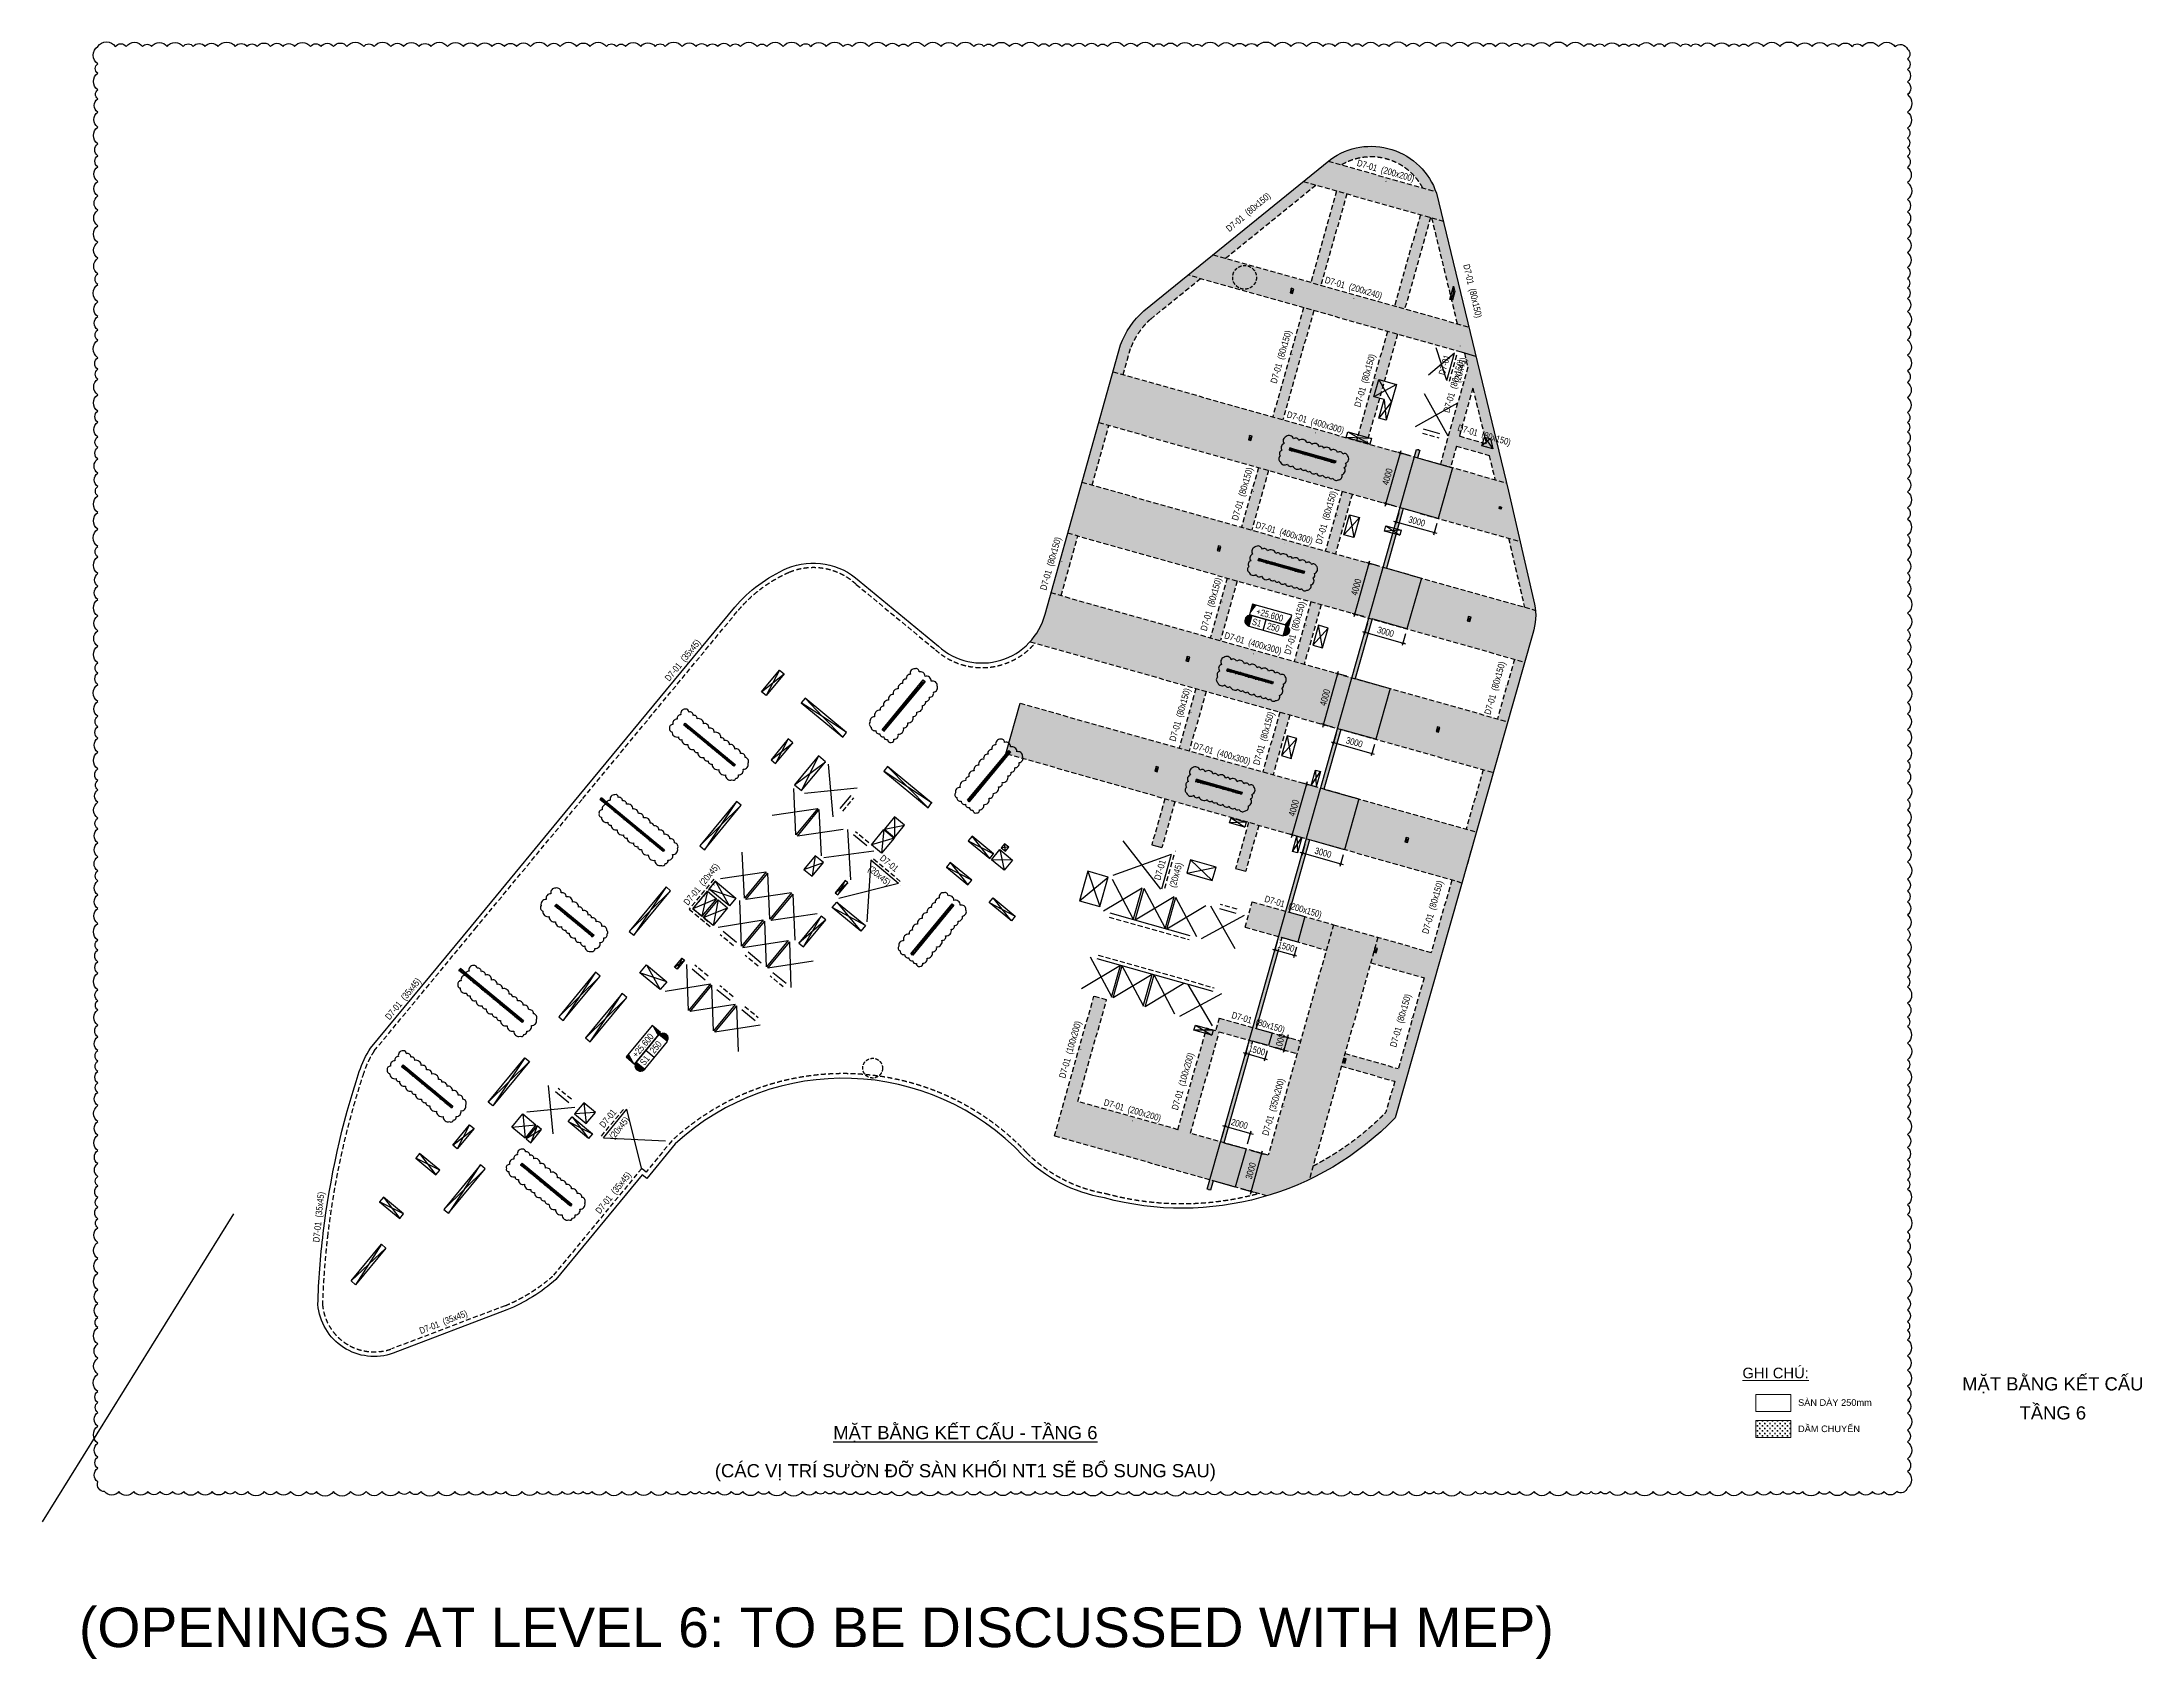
# Model space of a CAD drawing. Header units: millimetres. Extents: x 5400 to 3023951, y -127214 to 225084.
# Drawn here: x 1519200 to 1678351, y -127214 to -4607 of the extents above; entities that cross this region are included whole.
import ezdxf
from ezdxf.enums import TextEntityAlignment as Align

# ---------------------------------------------------------------- set-up
doc = ezdxf.new("R2010")
doc.units = ezdxf.units.MM
doc.header["$LTSCALE"] = 100
doc.header["$PDMODE"] = 32
doc.header["$PDSIZE"] = 2.5
doc.linetypes.add('( Hidden )', pattern=[0.375, 0.25, -0.125])
doc.linetypes.add('HIDDEN', pattern=[0.375, 0.25, -0.125])
doc.layers.add('#221018_Dieu chinh', color=4, linetype='Continuous', plot=False)
for name, color, linetype in [('ccu11-Dai', 6, 'Continuous'), ('ccu11-Dim', 8, 'Continuous'), ('ccu11-Hatch', 250, 'Continuous'), ('ccu11-Manh', 8, 'Continuous'), ('ccu11-Thay', 7, 'Continuous'), ('ccu12-Chidan', 9, 'Continuous'), ('ccu12-Hatch', 250, 'Continuous'), ('ccu12-Khuat', 9, 'HIDDEN'), ('ccu12-Lomo', 2, 'Continuous'), ('ccu12-Text', 31, 'Continuous'), ('ccu12-Thay', 7, 'Continuous'), ('KC-Betong', 6, 'Continuous')]:
    doc.layers.add(name, color=color, linetype=linetype)
doc.layers.add('ccu12-Tencaukien', color=9, linetype='Continuous', lineweight=15)
doc.layers.add('KC-Tencaukien', color=9, linetype='Continuous', lineweight=15)
doc.styles.add('Arial', font='arial.ttf', dxfattribs={"width": 0.7})
doc.styles.add('Arial Narrow', font='ARIALN.TTF')
doc.dimstyles.new('ccu12-200', dxfattribs={"dimscale": 200, "dimtxt": 2.5, "dimasz": 1, "dimexe": 1, "dimexo": 2, "dimgap": 1, "dimtad": 1, "dimdec": 0, "dimdsep": 46, "dimtxsty": 'Arial Narrow', "dimblk": 'ARCHTICK', "dimcen": -1, "dimdle": 1, "dimclrd": 256, "dimclre": 256, "dimclrt": 3, "dimadec": 0, "dimazin": 2, "dimtfac": 0.1, "dimtdec": 0, "dimtmove": 0, "dimatfit": 1, "dimldrblk": 'ARCHTICK', "dimfxl": 1, "dimtvp": 0.833333, "dimtolj": 1, "dimtzin": 12, "dimarcsym": 0})
pattern_1 = [(0, (3.45, -118802.85), (317.5, 317.5), [158.75, -476.25]), (90, (82.82, -118882.22), (-317.5, 317.5), [158.75, -476.25])]

msp = doc.modelspace()

# ---------------------------------------------------------------- texts
at = {"layer": 'ccu12-Tencaukien', "color": 31, "style": 'Arial'}
msp.add_text('%%uGHI CHÚ:', height=800, dxfattribs=at).set_placement((1650584.2, -105927, 0), align=Align.CENTER)
msp.add_text('%%uGHI CHÚ:', height=800, dxfattribs=at).set_placement((1650584.2, -105927, 0), align=Align.CENTER)
for s, p in [('SÀN DÀY 250mm', (1652283.5, -108017, 0)), ('DẦM CHUYỂN', (1652283.5, -110009, 0))]:
    msp.add_text(s, height=500, dxfattribs=at).set_placement(p)
at = {"layer": 'ccu12-Text', "color": 31, "style": 'Arial'}
for s, p in [('MẶT BẰNG KẾT CẤU', (1671590, -106351.9)), ('TẦNG 6', (1671590, -108551.9))]:
    msp.add_text(s, height=1000, dxfattribs=at).set_placement(p, align=Align.MIDDLE_CENTER)
for s, height, p in [('%%UMẶT BẰNG KẾT CẤU - TẦNG 6', 1000, (1589177.9, -110546.7)), ('(CÁC VỊ TRÍ SƯỜN ĐỠ SÀN KHỐI NT1 SẼ BỔ SUNG SAU)', 1000, (1589177.9, -113435.8)), ('(OPENINGS AT LEVEL 6: TO BE DISCUSSED WITH MEP)', 3000, (1577886.1, -126311))]:
    msp.add_text(s, height=height, dxfattribs=at).set_placement(p, align=Align.CENTER)

# ---------------------------------------------------------------- blocks, each defined once
blk = doc.blocks.new('ccu11-cmb-flat-8')
at = {"layer": 'ccu12-Chidan', "color": 7}
blk.add_lwpolyline([(0, 0), (1550, 0), (1550, 419), (0, 419)], close=True, dxfattribs=at)
at = {"layer": 'ccu12-Chidan'}
for points in [[(0, 0), (166, 419), (0, 419)], [(1550, 419), (1383, 0), (1550, 0)]]:
    blk.add_solid(points, dxfattribs=at)
at = {"layer": 'ccu12-Chidan', "color": 31, "style": 'Arial Narrow', "width": 0.8}
blk.add_attdef('+100.00', text='', height=250, dxfattribs=at).set_placement((745, 206), align=Align.MIDDLE_CENTER)
blk = doc.blocks.new('ccu11-chieudaysan-flat-2')
at = {"layer": 'ccu12-Chidan'}
for points in [[(-569, 0), (-569, 419, 1)], [(788, 419), (788, 0, 1)]]:
    blk.add_hatch(color=8, dxfattribs=at).paths.add_polyline_path(points)
at = {"layer": 'ccu12-Chidan', "color": 7}
blk.add_line((0, 0), (0, 419), dxfattribs=at)
blk.add_lwpolyline([(-569, 0), (788, 0), (788, 419), (-569, 419)], close=True, dxfattribs=at)
blk.add_arc((-569, 209), 209, 90, 270.00006, dxfattribs=at)
at = {"layer": 'ccu12-Chidan', "color": 31, "style": 'Arial Narrow', "width": 0.7}
for tag, p in [('S00', (-488, 209)), ('200', (100, 209))]:
    blk.add_attdef(tag, text='', height=250, dxfattribs=at).set_placement(p, align=Align.MIDDLE_LEFT)
blk = doc.blocks.new('*U142')
at = {"layer": 'ccu12-Tencaukien', "color": 8, "ltscale": 10000}
blk.add_line((361, -155), (354, -155), dxfattribs=at)
at = {"layer": 'ccu12-Text', "color": 2, "style": 'Arial Narrow', "width": 0.8}
blk.add_attdef('SH', text='', height=300, dxfattribs=at).set_placement((276, 6), align=Align.BOTTOM_RIGHT)
at = {"layer": 'ccu12-Text', "color": 31, "style": 'Arial Narrow', "width": 0.8}
for tag, p in [('(', (508, -75)), ('KT', (633, -75)), (')', (963, -75))]:
    blk.add_attdef(tag, text='', height=250, dxfattribs=at).set_placement(p, align=Align.BOTTOM_LEFT)
blk = doc.blocks.new('*U143')
at = {"layer": 'ccu12-Tencaukien', "color": 8, "ltscale": 10000}
blk.add_line((361, -155), (354, -155), dxfattribs=at)
at = {"layer": 'ccu12-Text', "color": 2, "style": 'Arial Narrow', "width": 0.8}
blk.add_attdef('SH', text='', height=300, dxfattribs=at).set_placement((276, 6), align=Align.BOTTOM_RIGHT)
at = {"layer": 'ccu12-Text', "color": 31, "style": 'Arial Narrow', "width": 0.8}
for tag, p in [('(', (508, -75)), ('KT', (633, -75)), (')', (963, -75))]:
    blk.add_attdef(tag, text='', height=250, dxfattribs=at).set_placement(p, align=Align.BOTTOM_LEFT)
blk = doc.blocks.new('*U140')
at = {"layer": 'ccu12-Tencaukien', "color": 8, "ltscale": 10000}
blk.add_line((361, -155), (354, -155), dxfattribs=at)
at = {"layer": 'ccu12-Text', "color": 2, "style": 'Arial Narrow', "width": 0.8}
blk.add_attdef('SH', text='', height=300, dxfattribs=at).set_placement((276, 6), align=Align.BOTTOM_RIGHT)
at = {"layer": 'ccu12-Text', "color": 31, "style": 'Arial Narrow', "width": 0.8}
for tag, p in [('(', (508, -75)), ('KT', (633, -75)), (')', (963, -75))]:
    blk.add_attdef(tag, text='', height=250, dxfattribs=at).set_placement(p, align=Align.BOTTOM_LEFT)
blk = doc.blocks.new('*U141')
at = {"layer": 'ccu12-Tencaukien', "color": 8, "ltscale": 10000}
blk.add_line((361, -155), (354, -155), dxfattribs=at)
at = {"layer": 'ccu12-Text', "color": 2, "style": 'Arial Narrow', "width": 0.8}
blk.add_attdef('SH', text='', height=300, dxfattribs=at).set_placement((276, 6), align=Align.BOTTOM_RIGHT)
at = {"layer": 'ccu12-Text', "color": 31, "style": 'Arial Narrow', "width": 0.8}
for tag, p in [('(', (508, -75)), ('KT', (633, -75)), (')', (963, -75))]:
    blk.add_attdef(tag, text='', height=250, dxfattribs=at).set_placement(p, align=Align.BOTTOM_LEFT)
blk = doc.blocks.new('*U139')
at = {"layer": 'ccu12-Tencaukien', "color": 8, "ltscale": 10000}
blk.add_line((361, -155), (354, -155), dxfattribs=at)
at = {"layer": 'ccu12-Text', "color": 2, "style": 'Arial Narrow', "width": 0.8}
blk.add_attdef('SH', text='', height=300, dxfattribs=at).set_placement((276, 6), align=Align.BOTTOM_RIGHT)
at = {"layer": 'ccu12-Text', "color": 31, "style": 'Arial Narrow', "width": 0.8}
for tag, p in [('(', (508, -75)), ('KT', (633, -75)), (')', (963, -75))]:
    blk.add_attdef(tag, text='', height=250, dxfattribs=at).set_placement(p, align=Align.BOTTOM_LEFT)
blk = doc.blocks.new('*U4')
at = {"layer": 'ccu12-Tencaukien', "color": 8, "ltscale": 10000}
blk.add_line((361, -155), (354, -155), dxfattribs=at)
at = {"layer": 'ccu12-Text', "color": 2, "style": 'Arial Narrow', "width": 0.8}
blk.add_attdef('SH', text='', height=300, dxfattribs=at).set_placement((276, 6), align=Align.BOTTOM_RIGHT)
at = {"layer": 'ccu12-Text', "color": 31, "style": 'Arial Narrow', "width": 0.8}
for tag, p in [('(', (508, -75)), ('KT', (633, -75)), (')', (963, -75))]:
    blk.add_attdef(tag, text='', height=250, dxfattribs=at).set_placement(p, align=Align.BOTTOM_LEFT)
blk = doc.blocks.new('*U77')
at = {"layer": 'ccu12-Tencaukien', "color": 8, "ltscale": 10000}
blk.add_line((361, -155), (354, -155), dxfattribs=at)
at = {"layer": 'ccu12-Text', "color": 2, "style": 'Arial Narrow', "width": 0.8}
blk.add_attdef('SH', text='', height=300, dxfattribs=at).set_placement((276, 6), align=Align.BOTTOM_RIGHT)
at = {"layer": 'ccu12-Text', "color": 31, "style": 'Arial Narrow', "width": 0.8}
for tag, p in [('(', (508, -75)), ('KT', (633, -75)), (')', (963, -75))]:
    blk.add_attdef(tag, text='', height=250, dxfattribs=at).set_placement(p, align=Align.BOTTOM_LEFT)
blk = doc.blocks.new('*U89')
at = {"layer": 'ccu12-Tencaukien', "color": 8, "ltscale": 10000}
blk.add_line((361, -155), (354, -155), dxfattribs=at)
at = {"layer": 'ccu12-Text', "color": 2, "style": 'Arial Narrow', "width": 0.8}
blk.add_attdef('SH', text='', height=300, dxfattribs=at).set_placement((276, 6), align=Align.BOTTOM_RIGHT)
at = {"layer": 'ccu12-Text', "color": 31, "style": 'Arial Narrow', "width": 0.8}
for tag, p in [('(', (508, -75)), ('KT', (633, -75)), (')', (963, -75))]:
    blk.add_attdef(tag, text='', height=250, dxfattribs=at).set_placement(p, align=Align.BOTTOM_LEFT)
blk = doc.blocks.new('*U90')
at = {"layer": 'ccu12-Tencaukien', "color": 8, "ltscale": 10000}
blk.add_line((361, -155), (354, -155), dxfattribs=at)
at = {"layer": 'ccu12-Text', "color": 2, "style": 'Arial Narrow', "width": 0.8}
blk.add_attdef('SH', text='', height=300, dxfattribs=at).set_placement((276, 6), align=Align.BOTTOM_RIGHT)
at = {"layer": 'ccu12-Text', "color": 31, "style": 'Arial Narrow', "width": 0.8}
for tag, p in [('(', (508, -75)), ('KT', (633, -75)), (')', (963, -75))]:
    blk.add_attdef(tag, text='', height=250, dxfattribs=at).set_placement(p, align=Align.BOTTOM_LEFT)
blk = doc.blocks.new('*U91')
at = {"layer": 'ccu12-Tencaukien', "color": 8, "ltscale": 10000}
blk.add_line((361, -155), (354, -155), dxfattribs=at)
at = {"layer": 'ccu12-Text', "color": 2, "style": 'Arial Narrow', "width": 0.8}
blk.add_attdef('SH', text='', height=300, dxfattribs=at).set_placement((276, 6), align=Align.BOTTOM_RIGHT)
at = {"layer": 'ccu12-Text', "color": 31, "style": 'Arial Narrow', "width": 0.8}
for tag, p in [('(', (508, -75)), ('KT', (633, -75)), (')', (963, -75))]:
    blk.add_attdef(tag, text='', height=250, dxfattribs=at).set_placement(p, align=Align.BOTTOM_LEFT)
blk = doc.blocks.new('*U92')
at = {"layer": 'ccu12-Tencaukien', "color": 8, "ltscale": 10000}
blk.add_line((361, -155), (354, -155), dxfattribs=at)
at = {"layer": 'ccu12-Text', "color": 2, "style": 'Arial Narrow', "width": 0.8}
blk.add_attdef('SH', text='', height=300, dxfattribs=at).set_placement((276, 6), align=Align.BOTTOM_RIGHT)
at = {"layer": 'ccu12-Text', "color": 31, "style": 'Arial Narrow', "width": 0.8}
for tag, p in [('(', (508, -75)), ('KT', (633, -75)), (')', (963, -75))]:
    blk.add_attdef(tag, text='', height=250, dxfattribs=at).set_placement(p, align=Align.BOTTOM_LEFT)
blk = doc.blocks.new('*U82')
at = {"layer": 'ccu12-Tencaukien', "color": 8, "ltscale": 10000}
blk.add_line((361, -155), (354, -155), dxfattribs=at)
at = {"layer": 'ccu12-Text', "color": 2, "style": 'Arial Narrow', "width": 0.8}
blk.add_attdef('SH', text='', height=300, dxfattribs=at).set_placement((276, 6), align=Align.BOTTOM_RIGHT)
at = {"layer": 'ccu12-Text', "color": 31, "style": 'Arial Narrow', "width": 0.8}
for tag, p in [('(', (508, -75)), ('KT', (633, -75)), (')', (963, -75))]:
    blk.add_attdef(tag, text='', height=250, dxfattribs=at).set_placement(p, align=Align.BOTTOM_LEFT)
blk = doc.blocks.new('*U83')
at = {"layer": 'ccu12-Tencaukien', "color": 8, "ltscale": 10000}
blk.add_line((361, -155), (354, -155), dxfattribs=at)
at = {"layer": 'ccu12-Text', "color": 2, "style": 'Arial Narrow', "width": 0.8}
blk.add_attdef('SH', text='', height=300, dxfattribs=at).set_placement((276, 6), align=Align.BOTTOM_RIGHT)
at = {"layer": 'ccu12-Text', "color": 31, "style": 'Arial Narrow', "width": 0.8}
for tag, p in [('(', (508, -75)), ('KT', (633, -75)), (')', (963, -75))]:
    blk.add_attdef(tag, text='', height=250, dxfattribs=at).set_placement(p, align=Align.BOTTOM_LEFT)
blk = doc.blocks.new('*U84')
at = {"layer": 'ccu12-Tencaukien', "color": 8, "ltscale": 10000}
blk.add_line((361, -155), (354, -155), dxfattribs=at)
at = {"layer": 'ccu12-Text', "color": 2, "style": 'Arial Narrow', "width": 0.8}
blk.add_attdef('SH', text='', height=300, dxfattribs=at).set_placement((276, 6), align=Align.BOTTOM_RIGHT)
at = {"layer": 'ccu12-Text', "color": 31, "style": 'Arial Narrow', "width": 0.8}
for tag, p in [('(', (508, -75)), ('KT', (633, -75)), (')', (963, -75))]:
    blk.add_attdef(tag, text='', height=250, dxfattribs=at).set_placement(p, align=Align.BOTTOM_LEFT)
blk = doc.blocks.new('*U85')
at = {"layer": 'ccu12-Tencaukien', "color": 8, "ltscale": 10000}
blk.add_line((361, -155), (354, -155), dxfattribs=at)
at = {"layer": 'ccu12-Text', "color": 2, "style": 'Arial Narrow', "width": 0.8}
blk.add_attdef('SH', text='', height=300, dxfattribs=at).set_placement((276, 6), align=Align.BOTTOM_RIGHT)
at = {"layer": 'ccu12-Text', "color": 31, "style": 'Arial Narrow', "width": 0.8}
for tag, p in [('(', (508, -75)), ('KT', (633, -75)), (')', (963, -75))]:
    blk.add_attdef(tag, text='', height=250, dxfattribs=at).set_placement(p, align=Align.BOTTOM_LEFT)
blk = doc.blocks.new('*U86')
at = {"layer": 'ccu12-Tencaukien', "color": 8, "ltscale": 10000}
blk.add_line((361, -155), (354, -155), dxfattribs=at)
at = {"layer": 'ccu12-Text', "color": 2, "style": 'Arial Narrow', "width": 0.8}
blk.add_attdef('SH', text='', height=300, dxfattribs=at).set_placement((276, 6), align=Align.BOTTOM_RIGHT)
at = {"layer": 'ccu12-Text', "color": 31, "style": 'Arial Narrow', "width": 0.8}
for tag, p in [('(', (508, -75)), ('KT', (633, -75)), (')', (963, -75))]:
    blk.add_attdef(tag, text='', height=250, dxfattribs=at).set_placement(p, align=Align.BOTTOM_LEFT)
blk = doc.blocks.new('*U78')
at = {"layer": 'ccu12-Tencaukien', "color": 8, "ltscale": 10000}
blk.add_line((361, -155), (354, -155), dxfattribs=at)
at = {"layer": 'ccu12-Text', "color": 2, "style": 'Arial Narrow', "width": 0.8}
blk.add_attdef('SH', text='', height=300, dxfattribs=at).set_placement((276, 6), align=Align.BOTTOM_RIGHT)
at = {"layer": 'ccu12-Text', "color": 31, "style": 'Arial Narrow', "width": 0.8}
for tag, p in [('(', (508, -75)), ('KT', (633, -75)), (')', (963, -75))]:
    blk.add_attdef(tag, text='', height=250, dxfattribs=at).set_placement(p, align=Align.BOTTOM_LEFT)
blk = doc.blocks.new('*U79')
at = {"layer": 'ccu12-Tencaukien', "color": 8, "ltscale": 10000}
blk.add_line((361, -155), (354, -155), dxfattribs=at)
at = {"layer": 'ccu12-Text', "color": 2, "style": 'Arial Narrow', "width": 0.8}
blk.add_attdef('SH', text='', height=300, dxfattribs=at).set_placement((276, 6), align=Align.BOTTOM_RIGHT)
at = {"layer": 'ccu12-Text', "color": 31, "style": 'Arial Narrow', "width": 0.8}
for tag, p in [('(', (508, -75)), ('KT', (633, -75)), (')', (963, -75))]:
    blk.add_attdef(tag, text='', height=250, dxfattribs=at).set_placement(p, align=Align.BOTTOM_LEFT)
blk = doc.blocks.new('*U80')
at = {"layer": 'ccu12-Tencaukien', "color": 8, "ltscale": 10000}
blk.add_line((361, -155), (354, -155), dxfattribs=at)
at = {"layer": 'ccu12-Text', "color": 2, "style": 'Arial Narrow', "width": 0.8}
blk.add_attdef('SH', text='', height=300, dxfattribs=at).set_placement((276, 6), align=Align.BOTTOM_RIGHT)
at = {"layer": 'ccu12-Text', "color": 31, "style": 'Arial Narrow', "width": 0.8}
for tag, p in [('(', (508, -75)), ('KT', (633, -75)), (')', (963, -75))]:
    blk.add_attdef(tag, text='', height=250, dxfattribs=at).set_placement(p, align=Align.BOTTOM_LEFT)
blk = doc.blocks.new('*U81')
at = {"layer": 'ccu12-Tencaukien', "color": 8, "ltscale": 10000}
blk.add_line((361, -155), (354, -155), dxfattribs=at)
at = {"layer": 'ccu12-Text', "color": 2, "style": 'Arial Narrow', "width": 0.8}
blk.add_attdef('SH', text='', height=300, dxfattribs=at).set_placement((276, 6), align=Align.BOTTOM_RIGHT)
at = {"layer": 'ccu12-Text', "color": 31, "style": 'Arial Narrow', "width": 0.8}
for tag, p in [('(', (508, -75)), ('KT', (633, -75)), (')', (963, -75))]:
    blk.add_attdef(tag, text='', height=250, dxfattribs=at).set_placement(p, align=Align.BOTTOM_LEFT)
blk = doc.blocks.new('*U71')
at = {"layer": 'ccu12-Tencaukien', "color": 8, "ltscale": 10000}
blk.add_line((361, -155), (354, -155), dxfattribs=at)
at = {"layer": 'ccu12-Text', "color": 2, "style": 'Arial Narrow', "width": 0.8}
blk.add_attdef('SH', text='', height=300, dxfattribs=at).set_placement((276, 6), align=Align.BOTTOM_RIGHT)
at = {"layer": 'ccu12-Text', "color": 31, "style": 'Arial Narrow', "width": 0.8}
for tag, p in [('(', (508, -75)), ('KT', (633, -75)), (')', (963, -75))]:
    blk.add_attdef(tag, text='', height=250, dxfattribs=at).set_placement(p, align=Align.BOTTOM_LEFT)
blk = doc.blocks.new('*U87')
at = {"layer": 'ccu12-Tencaukien', "color": 8, "ltscale": 10000}
blk.add_line((361, -155), (354, -155), dxfattribs=at)
at = {"layer": 'ccu12-Text', "color": 2, "style": 'Arial Narrow', "width": 0.8}
blk.add_attdef('SH', text='', height=300, dxfattribs=at).set_placement((276, 6), align=Align.BOTTOM_RIGHT)
at = {"layer": 'ccu12-Text', "color": 31, "style": 'Arial Narrow', "width": 0.8}
for tag, p in [('(', (508, -75)), ('KT', (633, -75)), (')', (963, -75))]:
    blk.add_attdef(tag, text='', height=250, dxfattribs=at).set_placement(p, align=Align.BOTTOM_LEFT)
blk = doc.blocks.new('_ARCHTICK')
at = {"color": 0, "linetype": 'ByBlock', "const_width": 0.15}
blk.add_lwpolyline([(-0.5, -0.5), (0.5, 0.5)], dxfattribs=at)
blk = doc.blocks.new('*D239')
at = {"layer": 'ccu11-Dim', "lineweight": -2, "ltscale": 0.5, "transparency": 16777216}
for p, q in [((1621004, -39808, 0), (1622201, -35573, 0)), ((1622824, -35957, 0), (1621954, -35712, 0)), ((1621737, -39807, 0), (1620866, -39561, 0))]:
    blk.add_line(p, q, dxfattribs=at)
at = {"layer": 'Defpoints', "color": 0, "ltscale": 0.5, "transparency": 16777216}
for p in [(1622147, -35766, 0), (1623209, -36066, 0), (1622122, -39916, 0)]:
    blk.add_point(p, dxfattribs=at)
at = {"layer": 'ccu11-Dim', "lineweight": -2, "ltscale": 0.5, "transparency": 16777216, "xscale": 200, "yscale": 200, "zscale": 200}
for p, rotation in [((1622147, -35766, 0), 74.22122049209163), ((1621059, -39615, 0), 254.2212204920917)]:
    blk.add_blockref('_ARCHTICK', p, dxfattribs=dict(at, rotation=rotation))
at = {"layer": 'ccu11-Dim', "color": 3, "ltscale": 0.5, "transparency": 16777216, "insert": (1621165, -37567, 0), "char_height": 500, "attachment_point": 5, "rotation": 74.22122, "style": 'Arial Narrow'}
blk.add_mtext('\\A1;4000', dxfattribs=at)
blk = doc.blocks.new('*D234')
at = {"layer": 'ccu11-Dim', "lineweight": -2, "ltscale": 0.5, "transparency": 16777216}
for p, q in [((1612529, -80813, 0), (1613518, -81093, 0)), ((1612801, -79851, 0), (1613790, -80131, 0)), ((1613652, -79884, 0), (1613272, -81231, 0))]:
    blk.add_line(p, q, dxfattribs=at)
at = {"layer": 'Defpoints', "color": 0, "ltscale": 0.5, "transparency": 16777216}
for p in [(1612145, -80705, 0), (1612416, -79742, 0), (1613326, -81039, 0)]:
    blk.add_point(p, dxfattribs=at)
at = {"layer": 'ccu11-Dim', "lineweight": -2, "ltscale": 0.5, "transparency": 16777216, "xscale": 200, "yscale": 200, "zscale": 200}
for p, rotation in [((1613326, -81039, 0), 254.2212204920942), ((1613598, -80076, 0), 74.22122049209416)]:
    blk.add_blockref('_ARCHTICK', p, dxfattribs=dict(at, rotation=rotation))
at = {"layer": 'ccu11-Dim', "color": 3, "ltscale": 0.5, "transparency": 16777216, "insert": (1613024, -80434, 0), "char_height": 500, "attachment_point": 5, "rotation": 74.22122, "style": 'Arial Narrow'}
blk.add_mtext('\\A1;1000', dxfattribs=at)
blk = doc.blocks.new('*D235')
at = {"layer": 'ccu11-Dim', "lineweight": -2, "ltscale": 0.5, "transparency": 16777216}
for p, q in [((1610782, -91958, 0), (1611706, -88686, 0)), ((1610836, -88648, 0), (1611844, -88933, 0)), ((1610020, -91535, 0), (1611029, -91820, 0))]:
    blk.add_line(p, q, dxfattribs=at)
at = {"layer": 'Defpoints', "color": 0, "ltscale": 0.5, "transparency": 16777216}
for p in [(1610451, -88539, 0), (1611652, -88879, 0), (1609635, -91426, 0)]:
    blk.add_point(p, dxfattribs=at)
at = {"layer": 'ccu11-Dim', "lineweight": -2, "ltscale": 0.5, "transparency": 16777216, "xscale": 200, "yscale": 200, "zscale": 200}
for p, rotation in [((1611652, -88879, 0), 74.22121318314942), ((1610836, -91766, 0), 254.2212131831494)]:
    blk.add_blockref('_ARCHTICK', p, dxfattribs=dict(at, rotation=rotation))
at = {"layer": 'ccu11-Dim', "color": 3, "ltscale": 0.5, "transparency": 16777216, "insert": (1610806, -90198, 0), "char_height": 500, "attachment_point": 5, "rotation": 74.22121, "style": 'Arial Narrow'}
blk.add_mtext('\\A1;3000', dxfattribs=at)
blk = doc.blocks.new('*D236')
at = {"layer": 'ccu11-Dim', "lineweight": -2, "ltscale": 0.5, "transparency": 16777216}
for p, q in [((1618639, -48180), (1619835, -43946)), ((1620459, -44330), (1619588, -44084)), ((1619371, -48179), (1618501, -47933))]:
    blk.add_line(p, q, dxfattribs=at)
at = {"layer": 'Defpoints', "color": 0, "ltscale": 0.5, "transparency": 16777216}
for p in [(1619781, -44138), (1620844, -44438, 0), (1619756, -48288, 0)]:
    blk.add_point(p, dxfattribs=at)
at = {"layer": 'ccu11-Dim', "lineweight": -2, "ltscale": 0.5, "transparency": 16777216, "xscale": 200, "yscale": 200, "zscale": 200}
for p, rotation in [((1619781, -44138), 74.22122049209163), ((1618693, -47987), 254.2212204920917)]:
    blk.add_blockref('_ARCHTICK', p, dxfattribs=dict(at, rotation=rotation))
at = {"layer": 'ccu11-Dim', "color": 3, "ltscale": 0.5, "transparency": 16777216, "insert": (1618799, -45939), "char_height": 500, "attachment_point": 5, "rotation": 74.22122, "style": 'Arial Narrow'}
blk.add_mtext('\\A1;4000', dxfattribs=at)
blk = doc.blocks.new('*D237')
at = {"layer": 'ccu11-Dim', "lineweight": -2, "ltscale": 0.5, "transparency": 16777216}
for p, q in [((1616273, -56552), (1617469, -52318)), ((1618093, -52702), (1617223, -52456)), ((1617005, -56551), (1616135, -56305))]:
    blk.add_line(p, q, dxfattribs=at)
at = {"layer": 'Defpoints', "color": 0, "ltscale": 0.5, "transparency": 16777216}
for p in [(1617415, -52510), (1618478, -52811, 0), (1617390, -56660, 0)]:
    blk.add_point(p, dxfattribs=at)
at = {"layer": 'ccu11-Dim', "lineweight": -2, "ltscale": 0.5, "transparency": 16777216, "xscale": 200, "yscale": 200, "zscale": 200}
for p, rotation in [((1617415, -52510), 74.22122049209163), ((1616327, -56360), 254.2212204920917)]:
    blk.add_blockref('_ARCHTICK', p, dxfattribs=dict(at, rotation=rotation))
at = {"layer": 'ccu11-Dim', "color": 3, "ltscale": 0.5, "transparency": 16777216, "insert": (1616433, -54311), "char_height": 500, "attachment_point": 5, "rotation": 74.22122, "style": 'Arial Narrow'}
blk.add_mtext('\\A1;4000', dxfattribs=at)
blk = doc.blocks.new('*D238')
at = {"layer": 'ccu11-Dim', "lineweight": -2, "ltscale": 0.5, "transparency": 16777216}
for p, q in [((1613906, -64925), (1615102, -60691)), ((1615726, -61075), (1614856, -60829)), ((1614638, -64925), (1613768, -64679))]:
    blk.add_line(p, q, dxfattribs=at)
at = {"layer": 'Defpoints', "color": 0, "ltscale": 0.5, "transparency": 16777216}
for p in [(1615048, -60884), (1616111, -61184, 0), (1615023, -65033, 0)]:
    blk.add_point(p, dxfattribs=at)
at = {"layer": 'ccu11-Dim', "lineweight": -2, "ltscale": 0.5, "transparency": 16777216, "xscale": 200, "yscale": 200, "zscale": 200}
for p, rotation in [((1615048, -60884), 74.22122049209163), ((1613960, -64733), 254.2212204920917)]:
    blk.add_blockref('_ARCHTICK', p, dxfattribs=dict(at, rotation=rotation))
at = {"layer": 'ccu11-Dim', "color": 3, "ltscale": 0.5, "transparency": 16777216, "insert": (1614066, -62685), "char_height": 500, "attachment_point": 5, "rotation": 74.22122, "style": 'Arial Narrow'}
blk.add_mtext('\\A1;4000', dxfattribs=at)
blk = doc.blocks.new('*U88')
at = {"layer": 'ccu12-Tencaukien', "color": 8, "ltscale": 10000}
blk.add_line((361, -155), (354, -155), dxfattribs=at)
at = {"layer": 'ccu12-Text', "color": 2, "style": 'Arial Narrow', "width": 0.8}
blk.add_attdef('SH', text='', height=300, dxfattribs=at).set_placement((276, 6), align=Align.BOTTOM_RIGHT)
at = {"layer": 'ccu12-Text', "color": 31, "style": 'Arial Narrow', "width": 0.8}
for tag, p in [('(', (508, -75)), ('KT', (633, -75)), (')', (963, -75))]:
    blk.add_attdef(tag, text='', height=250, dxfattribs=at).set_placement(p, align=Align.BOTTOM_LEFT)
blk = doc.blocks.new('*D245')
at = {"layer": 'ccu11-Dim', "lineweight": -2, "ltscale": 0.5, "transparency": 16777216}
for p, q in [((1621632, -40932), (1624904, -41857)), ((1622018, -40302), (1621770, -41179)), ((1624905, -41118), (1624657, -41995))]:
    blk.add_line(p, q, dxfattribs=at)
at = {"layer": 'Defpoints', "color": 0, "ltscale": 0.5, "transparency": 16777216}
blk.add_point((1625013, -40733, 0), dxfattribs=at)
at = {"layer": 'ccu11-Dim', "lineweight": -2, "ltscale": 0.5, "transparency": 16777216, "xscale": 200, "yscale": 200, "zscale": 200}
for p, rotation in [((1621824, -40987), 164.2212204098425), ((1624711, -41803), 344.2212204098425)]:
    blk.add_blockref('_ARCHTICK', p, dxfattribs=dict(at, rotation=rotation))
at = {"layer": 'ccu11-Dim', "color": 3, "ltscale": 0.5, "transparency": 16777216, "insert": (1623391, -40957), "char_height": 500, "attachment_point": 5, "rotation": 344.22122, "style": 'Arial Narrow', "bg_fill": 3, "box_fill_scale": 1.1, "bg_fill_color": 256, "bg_fill_true_color": 13158600, "bg_fill_transparency": 0}
blk.add_mtext('\\A1;3000', dxfattribs=at)
at = {"layer": 'Defpoints', "color": 0, "ltscale": 0.5, "transparency": 16777216}
for p in [(1622126, -39917, 0), (1624711, -41803)]:
    blk.add_point(p, dxfattribs=at)
blk = doc.blocks.new('*D246')
at = {"layer": 'ccu11-Dim', "lineweight": -2, "ltscale": 0.5, "transparency": 16777216}
for p, q in [((1619266, -49305), (1622538, -50229)), ((1619652, -48674), (1619404, -49551)), ((1622539, -49490), (1622291, -50367))]:
    blk.add_line(p, q, dxfattribs=at)
at = {"layer": 'Defpoints', "color": 0, "ltscale": 0.5, "transparency": 16777216}
blk.add_point((1622648, -49105, 0), dxfattribs=at)
at = {"layer": 'ccu11-Dim', "lineweight": -2, "ltscale": 0.5, "transparency": 16777216, "xscale": 200, "yscale": 200, "zscale": 200}
for p, rotation in [((1619458, -49359), 164.2212204098425), ((1622345, -50175), 344.2212204098425)]:
    blk.add_blockref('_ARCHTICK', p, dxfattribs=dict(at, rotation=rotation))
at = {"layer": 'ccu11-Dim', "color": 3, "ltscale": 0.5, "transparency": 16777216, "insert": (1621026, -49329), "char_height": 500, "attachment_point": 5, "rotation": 344.22122, "style": 'Arial Narrow', "bg_fill": 3, "box_fill_scale": 1.1, "bg_fill_color": 256, "bg_fill_true_color": 13158600, "bg_fill_transparency": 0}
blk.add_mtext('\\A1;3000', dxfattribs=at)
at = {"layer": 'Defpoints', "color": 0, "ltscale": 0.5, "transparency": 16777216}
for p in [(1619761, -48289, 0), (1622345, -50175)]:
    blk.add_point(p, dxfattribs=at)
blk = doc.blocks.new('*D247')
at = {"layer": 'ccu11-Dim', "lineweight": -2, "ltscale": 0.5, "transparency": 16777216}
for p, q in [((1617286, -57046), (1617038, -57924)), ((1616900, -57677), (1620172, -58601)), ((1620173, -57862), (1619925, -58739))]:
    blk.add_line(p, q, dxfattribs=at)
at = {"layer": 'Defpoints', "color": 0, "ltscale": 0.5, "transparency": 16777216}
blk.add_point((1620282, -57477, 0), dxfattribs=at)
at = {"layer": 'ccu11-Dim', "lineweight": -2, "ltscale": 0.5, "transparency": 16777216, "xscale": 200, "yscale": 200, "zscale": 200}
for p, rotation in [((1617093, -57731), 164.2212204098425), ((1619980, -58547), 344.2212204098425)]:
    blk.add_blockref('_ARCHTICK', p, dxfattribs=dict(at, rotation=rotation))
at = {"layer": 'ccu11-Dim', "color": 3, "ltscale": 0.5, "transparency": 16777216, "insert": (1618660, -57701), "char_height": 500, "attachment_point": 5, "rotation": 344.22122, "style": 'Arial Narrow', "bg_fill": 3, "box_fill_scale": 1.1, "bg_fill_color": 256, "bg_fill_true_color": 13158600, "bg_fill_transparency": 0}
blk.add_mtext('\\A1;3000', dxfattribs=at)
at = {"layer": 'Defpoints', "color": 0, "ltscale": 0.5, "transparency": 16777216}
for p in [(1617395, -56661, 0), (1619980, -58547)]:
    blk.add_point(p, dxfattribs=at)
blk = doc.blocks.new('*D248')
at = {"layer": 'ccu11-Dim', "lineweight": -2, "ltscale": 0.5, "transparency": 16777216}
for p, q in [((1614528, -66049), (1617800, -66973)), ((1614914, -65418), (1614666, -66296)), ((1617801, -66234), (1617553, -67111))]:
    blk.add_line(p, q, dxfattribs=at)
at = {"layer": 'Defpoints', "color": 0, "ltscale": 0.5, "transparency": 16777216}
blk.add_point((1617910, -65849, 0), dxfattribs=at)
at = {"layer": 'ccu11-Dim', "lineweight": -2, "ltscale": 0.5, "transparency": 16777216, "xscale": 200, "yscale": 200, "zscale": 200}
for p, rotation in [((1614721, -66103), 164.2212204098426), ((1617608, -66919), 344.2212204098427)]:
    blk.add_blockref('_ARCHTICK', p, dxfattribs=dict(at, rotation=rotation))
at = {"layer": 'ccu11-Dim', "color": 3, "ltscale": 0.5, "transparency": 16777216, "insert": (1616288, -66073), "char_height": 500, "attachment_point": 5, "rotation": 344.22122, "style": 'Arial Narrow', "bg_fill": 3, "box_fill_scale": 1.1, "bg_fill_color": 256, "bg_fill_true_color": 13158600, "bg_fill_transparency": 0}
blk.add_mtext('\\A1;3000', dxfattribs=at)
at = {"layer": 'Defpoints', "color": 0, "ltscale": 0.5, "transparency": 16777216}
for p in [(1615023, -65033, 0), (1617608, -66919)]:
    blk.add_point(p, dxfattribs=at)
blk = doc.blocks.new('*D249')
at = {"layer": 'ccu11-Dim', "lineweight": -2, "ltscale": 0.5, "transparency": 16777216}
for p, q in [((1612819, -72828), (1612592, -73627)), ((1612454, -73380), (1614282, -73899)), ((1614262, -73237), (1614035, -74036))]:
    blk.add_line(p, q, dxfattribs=at)
at = {"layer": 'ccu11-Dim', "lineweight": -2, "ltscale": 0.5, "transparency": 16777216, "xscale": 200, "yscale": 200, "zscale": 200}
for p, rotation in [((1612646, -73435), 164.1694870144658), ((1614090, -73844), 344.1694870144657)]:
    blk.add_blockref('_ARCHTICK', p, dxfattribs=dict(at, rotation=rotation))
at = {"layer": 'ccu11-Dim', "color": 3, "ltscale": 0.5, "transparency": 16777216, "insert": (1613492, -73201), "char_height": 500, "attachment_point": 5, "rotation": 344.16949, "style": 'Arial Narrow', "bg_fill": 3, "box_fill_scale": 1.1, "bg_fill_color": 256, "bg_fill_true_color": 13158600, "bg_fill_transparency": 0}
blk.add_mtext('\\A1;1500', dxfattribs=at)
at = {"layer": 'Defpoints', "color": 0, "ltscale": 0.5, "transparency": 16777216}
for p in [(1612928, -72443, 0), (1614371, -72852, 0), (1614090, -73844)]:
    blk.add_point(p, dxfattribs=at)
blk = doc.blocks.new('*D250')
at = {"layer": 'ccu11-Dim', "lineweight": -2, "ltscale": 0.5, "transparency": 16777216}
for p, q in [((1610597, -80683), (1610371, -81483)), ((1612040, -81092), (1611814, -81892)), ((1610233, -81236), (1612061, -81754))]:
    blk.add_line(p, q, dxfattribs=at)
at = {"layer": 'ccu11-Dim', "lineweight": -2, "ltscale": 0.5, "transparency": 16777216, "xscale": 200, "yscale": 200, "zscale": 200}
for p, rotation in [((1610425, -81290), 164.1694870144658), ((1611868, -81699), 344.1694870144657)]:
    blk.add_blockref('_ARCHTICK', p, dxfattribs=dict(at, rotation=rotation))
at = {"layer": 'ccu11-Dim', "color": 3, "ltscale": 0.5, "transparency": 16777216, "insert": (1611271, -81057), "char_height": 500, "attachment_point": 5, "rotation": 344.16949, "style": 'Arial Narrow', "bg_fill": 3, "box_fill_scale": 1.1, "bg_fill_color": 256, "bg_fill_true_color": 13158600, "bg_fill_transparency": 0}
blk.add_mtext('\\A1;1500', dxfattribs=at)
at = {"layer": 'Defpoints', "color": 0, "ltscale": 0.5, "transparency": 16777216}
for p in [(1610706, -80298, 0), (1612149, -80707, 0), (1611868, -81699)]:
    blk.add_point(p, dxfattribs=at)
blk = doc.blocks.new('*D251')
at = {"layer": 'ccu11-Dim', "lineweight": -2, "ltscale": 0.5, "transparency": 16777216}
for p, q in [((1608638, -87611), (1608919, -86615)), ((1608673, -86754), (1610982, -87406)), ((1610563, -88155), (1610844, -87159))]:
    blk.add_line(p, q, dxfattribs=at)
at = {"layer": 'Defpoints', "color": 0, "ltscale": 0.5, "transparency": 16777216}
for p in [(1608529, -87996, 0), (1610454, -88540, 0)]:
    blk.add_point(p, dxfattribs=at)
at = {"layer": 'ccu11-Dim', "lineweight": -2, "ltscale": 0.5, "transparency": 16777216, "xscale": 200, "yscale": 200, "zscale": 200}
for p, rotation in [((1608865, -86808), 164.2212131831523), ((1610790, -87352), 344.2212131831523)]:
    blk.add_blockref('_ARCHTICK', p, dxfattribs=dict(at, rotation=rotation))
at = {"layer": 'ccu11-Dim', "color": 3, "ltscale": 0.5, "transparency": 16777216, "insert": (1609951, -86642), "char_height": 500, "attachment_point": 5, "rotation": 344.22121, "style": 'Arial Narrow', "bg_fill": 3, "box_fill_scale": 1.1, "bg_fill_color": 256, "bg_fill_true_color": 13158600, "bg_fill_transparency": 0}
blk.add_mtext('\\A1;2000', dxfattribs=at)
at = {"layer": 'Defpoints', "color": 0, "ltscale": 0.5, "transparency": 16777216}
blk.add_point((1610790, -87352), dxfattribs=at)
blk = doc.blocks.new('lomot6')
at = {"layer": 'ccu11-Manh'}
for p, q in [((71096, 75496, 0), (70811, 75216, 0)), ((71002, 75164, 0), (70906, 75552, 0)), ((78504, 66949, 0), (77541, 68625, 0)), ((78872, 68247, 0), (77173, 67327, 0)), ((78504, 66949, 0), (77547, 65715, 0)), ((77942, 67108, 0), (78109, 65555, 0)), ((67941, 64333, 0), (67656, 64053, 0)), ((67847, 64000, 0), (67751, 64388, 0)), ((86004, 64152, 0), (85356, 63607, 0)), ((85540, 64258, 0), (86194, 63370, 0)), ((86657, 58850, 0), (86843, 58954, 0)), ((86698, 58995, 0), (86802, 58810, 0)), ((65575, 55960, 0), (65290, 55680, 0)), ((65481, 55628, 0), (65385, 56016, 0)), ((73706, 49790, 0), (72538, 48488, 0)), ((73279, 48279, 0), (72965, 49999, 0)), ((84535, 50609, 0), (84250, 50329, 0)), ((84442, 50277, 0), (84345, 50665, 0)), ((63211, 47589, 0), (62926, 47309, 0)), ((63117, 47257, 0), (63021, 47645, 0)), ((82170, 42237, 0), (81884, 41957, 0)), ((82076, 41905, 0), (81979, 42292, 0)), ((60849, 39231, 0), (60564, 38951, 0)), ((60755, 38899, 0), (60658, 39287, 0)), ((67500, 35073), (66237, 35014)), ((66346, 35399), (67392, 34688, 0)), ((79804, 33865, 0), (79519, 33585, 0)), ((79710, 33532, 0), (79614, 33920, 0)), ((45068, 32012), (46400, 30328)), ((46687, 30675), (44781, 31665)), ((77438, 25492, 0), (77153, 25212, 0)), ((77344, 25160, 0), (77248, 25548, 0)), ((75074, 17125, 0), (74789, 16845, 0)), ((74980, 16793, 0), (74884, 17181, 0))]:
    blk.add_line(p, q, dxfattribs=at)
at = {"layer": 'ccu11-Manh', "ltscale": 0.5}
for p, q in [((83301, 75303, 0), (82927, 74713, 0)), ((83204, 75706, 0), (83119, 74685, 0)), ((78077, 57533, 0), (79123, 56822, 0)), ((79232, 57207, 0), (77968, 57148, 0)), ((72414, 37863, 0), (73124, 38904, 0)), ((72739, 39012, 0), (72799, 37754, 0)), ((46430, 33662), (48336, 32672)), ((48050, 32325), (46717, 34009)), ((70999, 32853, 0), (71710, 33898)), ((71325, 34008), (71384, 32744, 0)), ((64919, 30660), (63280, 32215)), ((62995, 31204), (65205, 31671)), ((36471, 29015, 0), (38292, 26808, 0)), ((35621, 27661, 0), (33579, 25898, 0)), ((33930, 25609, 0), (35273, 27949, 0)), ((38637, 27227, 0), (36124, 28595, 0)), ((24165, 24076, 0), (24928, 24613, 0)), ((24738, 24770, 0), (24354, 23919, 0))]:
    blk.add_line(p, q, dxfattribs=at)
at = {"layer": 'ccu11-Manh', "ltscale": 5}
for p, q in [((76976, 64158, 0), (75073, 64228, 0)), ((75196, 64661, 0), (76854, 63724, 0)), ((30763, 44951), (32475, 46322)), ((32130, 46606), (31109, 44665)), ((31479, 39798), (33131, 41092)), ((32784, 41379), (31826, 39511)), ((35065, 40104), (33790, 37461)), ((33250, 37907), (35605, 39658)), ((40835, 35469), (40842, 33907)), ((40810, 33868), (39084, 33349)), ((40039, 34505), (39855, 32712)), ((40071, 34544), (41606, 34832)), ((33972, 31477), (35448, 32007)), ((34827, 32512), (34588, 30967)), ((49781, 32192, 0), (48180, 32216, 0)), ((48817, 32988, 0), (49144, 31421)), ((28321, 28721), (27271, 30587)), ((54866, 29100, 0), (57041, 30912, 0)), ((55501, 31347, 0), (56406, 28665, 0)), ((27347, 29266), (25552, 28507)), ((26653, 29839), (26246, 27933)), ((26780, 29994), (28811, 29315)), ((27463, 29171), (27093, 27234)), ((48019, 28991, 0), (49990, 27947, 0)), ((49686, 27615, 0), (48306, 29338, 0)), ((26362, 27838), (28193, 28567)), ((22034, 24247), (23081, 22377)), ((23575, 22975, 0), (21541, 23649)), ((64990, 19312, 0), (63534, 19307, 0)), ((63643, 19692, 0), (64881, 18927, 0)), ((12666, 12950), (12841, 11121)), ((18182, 13064), (16594, 12949)), ((17295, 13797), (17482, 12216)), ((7358, 10590, 0), (8979, 11846)), ((8632, 12132), (7705, 10303, 0)), ((11840, 11949), (13668, 12122)), ((14092, 11772), (12919, 11057)), ((13745, 12059), (13265, 10770)), ((16117, 12370), (17945, 11444)), ((16403, 12717), (17659, 11097)), ((6368, 8684), (4554, 9598)), ((4841, 9945), (6081, 8337)), ((8255, 7256), (9473, 9083)), ((9820, 8797), (8255, 7256)), ((2103, 6629), (3343, 5022)), ((3630, 5369), (1816, 6283)), ((-347, 286, 0), (2294, 2778, 0)), ((1947, 3064, 0), (0, 0))]:
    blk.add_line(p, q, dxfattribs=at)
at = {"layer": 'ccu11-Manh', "ltscale": 5, "elevation": 0}
for points in [[(74901, 56864), (75485, 57514), (75642, 56654)], [(75328, 58374), (75485, 57514), (76069, 58165)], [(34060, 44462), (35382, 43078), (33773, 44115)], [(37209, 41861), (35382, 43078), (36923, 41514)], [(70596, 41630), (70753, 40770), (71337, 41421)], [(70169, 40119), (70753, 40770), (70910, 39910)], [(40317, 39295), (41858, 37730), (40031, 38948)], [(28871, 36640), (27654, 34812), (29218, 36353)], [(43686, 36512), (41859, 37730), (43400, 36165)], [(26089, 33271), (27653, 34812), (26436, 32984)], [(37105, 30638), (36533, 29554)], [(23522, 30163), (22305, 28335), (23869, 29877)], [(20740, 26794), (22304, 28335), (21087, 26507)], [(18173, 23686), (16956, 21859), (18520, 23400)], [(15391, 20317), (16956, 21858), (15738, 20030)], [(20549, 21789), (18985, 20248), (20202, 22076)], [(17767, 18420), (18985, 20248), (17420, 18706)], [(12825, 17209), (11607, 15382), (13172, 16923)], [(10042, 13840), (11607, 15381), (10389, 13554)], [(6691, 5714), (8255, 7256), (7038, 5428)]]:
    blk.add_lwpolyline(points, dxfattribs=at)
at = {"layer": 'ccu11-Manh', "elevation": 0}
for points in [[(49237, 32861), (49184, 33424)], [(49492, 33169), (48929, 33116)]]:
    blk.add_lwpolyline(points, dxfattribs=at)
at = {"layer": 'ccu11-Manh', "ltscale": 5, "extrusion": (-1.24009e-08, 1.02457e-08, 1), "elevation": 0}
blk.add_lwpolyline([(36340, 29713), (37297, 30479)], dxfattribs=at)
at = {"layer": 'ccu12-Lomo', "elevation": 0}
for points in [[(71097, 75497), (70906, 75552), (70811, 75216), (71002, 75162), (71096, 75496)], [(83119, 74658), (82927, 74713), (83204, 75706), (83301, 75303), (83119, 74658)], [(77547, 65714), (77942, 67108), (77173, 67327), (77541, 68625), (78872, 68247), (78109, 65555), (77547, 65715)], [(67942, 64334), (67751, 64389), (67656, 64053), (67847, 63999), (67941, 64333)], [(85540, 64258), (86004, 64152), (86193, 63371), (85356, 63607), (85540, 64258)], [(86698, 58995), (86843, 58954), (86802, 58810), (86657, 58850), (86698, 58995)], [(79123, 56822), (77968, 57148), (78077, 57533), (79232, 57207), (79123, 56822)], [(65576, 55961), (65385, 56016), (65290, 55680), (65481, 55626), (65575, 55960)], [(73706, 49790), (72965, 49999), (72538, 48488), (73279, 48279), (73706, 49790)], [(84536, 50610), (84345, 50666), (84250, 50329), (84441, 50275), (84535, 50609)], [(63212, 47590), (63021, 47645), (62926, 47309), (63117, 47255), (63211, 47589)], [(82171, 42238), (81979, 42293), (81884, 41957), (82075, 41903), (82170, 42237)], [(60850, 39232), (60659, 39287), (60564, 38951), (60754, 38897), (60849, 39231)], [(73124, 38904), (72799, 37754), (72414, 37863), (72739, 39012), (73124, 38904)], [(67500, 35073), (67392, 34688), (66237, 35014), (66346, 35399), (67500, 35073)], [(46717, 34009), (46430, 33662), (48050, 32325), (48336, 32672), (46717, 34009)], [(49492, 33169), (49184, 33424), (48929, 33116), (49237, 32861), (49492, 33169)], [(71710, 33898), (71384, 32744), (70999, 32853), (71325, 34008), (71710, 33898)], [(79805, 33866), (79614, 33921), (79519, 33585), (79709, 33531), (79804, 33865)], [(36124, 28595), (36471, 29015), (38637, 27227), (38292, 26808), (36124, 28595)], [(35621, 27661), (35273, 27949), (33579, 25898), (33930, 25609), (35623, 27660)], [(77439, 25493), (77248, 25549), (77153, 25212), (77344, 25159), (77438, 25492)], [(24738, 24770), (24928, 24613), (24354, 23919), (24165, 24076), (24738, 24770)], [(75075, 17126), (74884, 17182), (74789, 16845), (74979, 16791), (75074, 17125)], [(2294, 2778), (0, 0), (-347, 286), (1947, 3064), (2294, 2778)]]:
    blk.add_lwpolyline(points, dxfattribs=at)
at = {"layer": 'ccu12-Lomo', "ltscale": 0.5, "elevation": 0}
for points in [[(75073, 64228), (75196, 64661), (76976, 64158), (76854, 63724), (75073, 64228)], [(75328, 58374), (76069, 58165), (75642, 56654), (74901, 56864), (75328, 58374)], [(31109, 44665), (30763, 44951), (32130, 46606), (32475, 46322), (31109, 44665)], [(34060, 44462), (33773, 44115), (36923, 41514), (37209, 41861), (34060, 44462)], [(70910, 39910), (71337, 41421), (70596, 41630), (70169, 40119), (70910, 39910)], [(33131, 41092), (32784, 41379), (31480, 39798), (31826, 39511), (33131, 41092)], [(35065, 40104), (33250, 37907), (33790, 37461), (35605, 39658), (35065, 40104)], [(40317, 39295), (40031, 38948), (43400, 36165), (43648, 36538), (40317, 39295)], [(29218, 36353), (28871, 36640), (26089, 33271), (26436, 32984), (29218, 36353)], [(34588, 30967), (35448, 32007), (34827, 32512), (33972, 31477), (34588, 30967)], [(44781, 31665), (46400, 30328), (46687, 30675), (45068, 32012), (44781, 31665)], [(64919, 30660), (65205, 31671), (63280, 32215), (62995, 31204), (64919, 30660)], [(57041, 30912), (55501, 31347), (54866, 29100), (56406, 28665), (57041, 30912)], [(23869, 29877), (23522, 30163), (20740, 26794), (21087, 26507), (23869, 29877)], [(49990, 27947), (49704, 27600), (48019, 28991), (48306, 29338), (49990, 27947)], [(18520, 23400), (18173, 23686), (15391, 20317), (15738, 20030), (18520, 23400)], [(20550, 21790), (20203, 22076), (17420, 18707), (17767, 18420), (20550, 21790)], [(10389, 13554), (10042, 13840), (12825, 17209), (13172, 16923), (10389, 13554)], [(11840, 11949), (12666, 12950), (13668, 12122), (12841, 11121), (11839, 11949)], [(7705, 10303), (7358, 10590), (8632, 12132), (8979, 11846), (7705, 10303)], [(12919, 11057), (13265, 10770), (14093, 11772), (13745, 12059), (12918, 11058)], [(16117, 12370), (16403, 12717), (17945, 11444), (17659, 11097), (16117, 12370)], [(7038, 5428), (9820, 8797), (9473, 9083), (6691, 5714), (7038, 5428)]]:
    blk.add_lwpolyline(points, dxfattribs=at)
for points in [[(40071, 34544), (40842, 33907), (41606, 34832), (40835, 35469)], [(40039, 34505), (40810, 33868), (39855, 32712), (39084, 33349)], [(48817, 32988), (49781, 32192), (49144, 31421), (48180, 32216)], [(27271, 30587), (28811, 29315), (28321, 28721), (26780, 29994)], [(26653, 29839), (27347, 29266), (26246, 27933), (25552, 28507)], [(27463, 29171), (28193, 28567), (27093, 27234), (26362, 27838)], [(22034, 24247), (23575, 22975), (23081, 22377), (21541, 23649)], [(16594, 12949), (17482, 12216), (18182, 13064), (17295, 13797)]]:
    blk.add_lwpolyline(points, close=True, dxfattribs=at)
at = {"layer": 'ccu12-Lomo', "ltscale": 0.5, "extrusion": (-1.24009e-08, 1.02457e-08, 1), "elevation": 0}
blk.add_lwpolyline([(36533, 29554), (37297, 30479), (37105, 30638), (36340, 29713)], close=True, dxfattribs=at)
at = {"layer": 'ccu12-Lomo', "ltscale": 0.5}
for points in [[(63534, 19307), (63643, 19692), (64990, 19312), (64881, 18927), (63534, 19307)], [(6081, 8337), (6368, 8684), (4841, 9945), (4554, 9598), (6081, 8337)], [(3343, 5022), (3630, 5369), (2103, 6629), (1816, 6283), (3343, 5022)]]:
    blk.add_lwpolyline(points, dxfattribs=at)
blk = doc.blocks.new('*U276')
h = blk.add_hatch()
h.set_pattern_fill('VATLIEU04', color=250, scale=40, style=0, pattern_type=2)
h.set_pattern_definition([(50, (3950, 220), (286.904, -25.101), [30, -330]), (355, (3950, 220), (-55.5, 300.877), [24, -264]), (100.4514, (3973.9, 217.9), (231.404, 275.776), [25.496, -280.457]), (46.184, (3950, 300), (426.896, -66.208), [45, -495]), (96.636, (3985.57, 294.5), (373.865, 389.647), [38.244, -420.685]), (351.184, (3950, 300), (373.865, 389.647), [36, -396]), (21, (3990, 280), (238.763, -161.048), [30, -330]), (326, (3990, 280), (97.326, 290.06), [24, -264]), (71.4514, (4009.9, 266.58), (336.089, 129.012), [25.496, -280.457]), (37.5, (3950, 220), (4.864, 133.1575), [0, -260.8, 0, -268, 0, -265]), (7.5, (3950, 220), (105.228, 157.7647), [0, -152.8, 0, -254.8, 0, -101]), (327.5, (3860.8, 220), (213.529, -9.022), [0, -100, 0, -312, 0, -414]), (317.5, (3820.8, 220), (233.2745, 40.042), [0, -130, 0, -207.2, 0, -294]), (45, (3950, 220), (-120.208, 120.208), []), (45, (3950, 269), (-120.208, 120.208), [])])
h.paths.add_polyline_path([(-475, -475), (4425, -475), (4425, -305), (-475, -305)])
at = {"color": 6, "ltscale": 0.25}
blk.add_lwpolyline([(-475, -475), (4425, -475), (4425, -305), (-475, -305)], close=True, dxfattribs=at)
at = {"layer": 'Defpoints', "linetype": 'ByBlock', "ltscale": 30}
for p, q in [((4425, -475), (-475, -305)), ((-475, -475), (4425, -305))]:
    blk.add_line(p, q, dxfattribs=at)
blk = doc.blocks.new('*U277')
h = blk.add_hatch()
h.set_pattern_fill('VATLIEU04', color=250, scale=40, style=0, pattern_type=2)
h.set_pattern_definition([(50, (5250, 220), (286.904, -25.101), [30, -330]), (355, (5250, 220), (-55.5, 300.877), [24, -264]), (100.4514, (5273.9, 217.9), (231.404, 275.776), [25.496, -280.457]), (46.184, (5250, 300), (426.896, -66.208), [45, -495]), (96.636, (5285.57, 294.5), (373.865, 389.647), [38.244, -420.685]), (351.184, (5250, 300), (373.865, 389.647), [36, -396]), (21, (5290, 280), (238.763, -161.048), [30, -330]), (326, (5290, 280), (97.326, 290.06), [24, -264]), (71.4514, (5309.9, 266.58), (336.089, 129.012), [25.496, -280.457]), (37.5, (5250, 220), (4.864, 133.1575), [0, -260.8, 0, -268, 0, -265]), (7.5, (5250, 220), (105.2278, 157.7647), [0, -152.8, 0, -254.8, 0, -101]), (327.5, (5160.8, 220), (213.529, -9.022), [0, -100, 0, -312, 0, -414]), (317.5, (5120.8, 220), (233.2745, 40.042), [0, -130, 0, -207.2, 0, -294]), (45, (5250, 220), (-120.208, 120.208), []), (45, (5250, 269), (-120.208, 120.208), [])])
h.paths.add_polyline_path([(-475, -475), (5724.999921, -475), (5724.999921, -305), (-475, -305)])
at = {"color": 6, "ltscale": 0.25}
blk.add_lwpolyline([(-475, -475), (5724.999921, -475), (5724.999921, -305), (-475, -305)], close=True, dxfattribs=at)
at = {"layer": 'Defpoints', "linetype": 'ByBlock', "ltscale": 30}
for p, q in [((5724.999921, -475), (-475, -305)), ((-475, -475), (5724.999921, -305))]:
    blk.add_line(p, q, dxfattribs=at)
blk = doc.blocks.new('*U278')
h = blk.add_hatch()
h.set_pattern_fill('VATLIEU04', color=250, scale=40, style=0, pattern_type=2)
h.set_pattern_definition([(50, (2750, 220), (286.904, -25.101), [30, -330]), (355, (2750, 220), (-55.5, 300.877), [24, -264]), (100.451, (2773.9, 217.9), (231.404, 275.776), [25.496, -280.457]), (46.184, (2750, 300), (426.896, -66.208), [45, -495]), (96.636, (2785.57, 294.5), (373.865, 389.647), [38.244, -420.685]), (351.184, (2750, 300), (373.865, 389.65), [36, -396]), (21, (2790, 280), (238.763, -161.048), [30, -330]), (326, (2790, 280), (97.326, 290.06), [24, -264]), (71.451, (2809.9, 266.58), (336.09, 129.012), [25.496, -280.457]), (37.5, (2750, 220), (4.864, 133.1575), [0, -260.8, 0, -268, 0, -265]), (7.5, (2750, 220), (105.228, 157.7647), [0, -152.8, 0, -254.8, 0, -101]), (327.5, (2660.8, 220), (213.529, -9.022), [0, -100, 0, -312, 0, -414]), (317.5, (2620.8, 220), (233.274, 40.042), [0, -130, 0, -207.2, 0, -294]), (45, (2750, 220), (-120.208, 120.208), []), (45, (2750, 269), (-120.208, 120.208), [])])
h.paths.add_polyline_path([(-475, -475), (3225, -475), (3225, -305), (-475, -305)])
at = {"color": 6, "ltscale": 0.25}
blk.add_lwpolyline([(-475, -475), (3225, -475), (3225, -305), (-475, -305)], close=True, dxfattribs=at)
at = {"layer": 'Defpoints', "linetype": 'ByBlock', "ltscale": 30}
for p, q in [((3225, -475), (-475, -305)), ((-475, -475), (3225, -305))]:
    blk.add_line(p, q, dxfattribs=at)
blk = doc.blocks.new('*U279')
h = blk.add_hatch()
h.set_pattern_fill('VATLIEU04', color=250, scale=40, style=0, pattern_type=2)
h.set_pattern_definition([(50, (5250, 220), (286.904, -25.101), [30, -330]), (355, (5250, 220), (-55.5, 300.877), [24, -264]), (100.4514, (5273.9, 217.9), (231.404, 275.776), [25.496, -280.457]), (46.184, (5250, 300), (426.896, -66.208), [45, -495]), (96.636, (5285.57, 294.5), (373.865, 389.647), [38.244, -420.685]), (351.184, (5250, 300), (373.865, 389.647), [36, -396]), (21, (5290, 280), (238.763, -161.048), [30, -330]), (326, (5290, 280), (97.326, 290.06), [24, -264]), (71.4514, (5309.9, 266.58), (336.089, 129.012), [25.496, -280.457]), (37.5, (5250, 220), (4.864, 133.1575), [0, -260.8, 0, -268, 0, -265]), (7.5, (5250, 220), (105.2278, 157.7647), [0, -152.8, 0, -254.8, 0, -101]), (327.5, (5160.8, 220), (213.529, -9.022), [0, -100, 0, -312, 0, -414]), (317.5, (5120.8, 220), (233.2745, 40.042), [0, -130, 0, -207.2, 0, -294]), (45, (5250, 220), (-120.208, 120.208), []), (45, (5250, 269), (-120.208, 120.208), [])])
h.paths.add_polyline_path([(-475, -475), (5725, -475), (5725, -305), (-475, -305)])
at = {"color": 6, "ltscale": 0.25}
blk.add_lwpolyline([(-475, -475), (5725, -475), (5725, -305), (-475, -305)], close=True, dxfattribs=at)
at = {"layer": 'Defpoints', "linetype": 'ByBlock', "ltscale": 30}
for p, q in [((5725, -475), (-475, -305)), ((-475, -475), (5725, -305))]:
    blk.add_line(p, q, dxfattribs=at)
blk = doc.blocks.new('*U280')
h = blk.add_hatch()
h.set_pattern_fill('VATLIEU04', color=250, scale=40, style=0, pattern_type=2)
h.set_pattern_definition([(50, (-780, 4950), (286.904, -25.101), [30, -330]), (355, (-780, 4950), (-55.5, 300.877), [24, -264]), (100.4514, (-756.1, 4947.9), (231.404, 275.776), [25.496, -280.457]), (46.184, (-780, 5030), (426.896, -66.208), [45, -495]), (96.636, (-744.43, 5024.5), (373.865, 389.647), [38.244, -420.685]), (351.184, (-780, 5030), (373.865, 389.647), [36, -396]), (21, (-740, 5010), (238.763, -161.048), [30, -330]), (326, (-740, 5010), (97.326, 290.06), [24, -264]), (71.4514, (-720.1, 4996.58), (336.089, 129.012), [25.496, -280.457]), (37.5, (-780, 4950), (4.864, 133.1575), [0, -260.8, 0, -268, 0, -265]), (7.5, (-780, 4950), (105.228, 157.7647), [0, -152.8, 0, -254.8, 0, -101]), (327.5, (-869.2, 4950), (213.529, -9.022), [0, -100, 0, -312, 0, -414]), (317.5, (-909.2, 4950), (233.2745, 40.042), [0, -130, 0, -207.2, 0, -294]), (45, (-780, 4950), (-120.208, 120.208), []), (45, (-780, 4999), (-120.208, 120.208), [])])
h.paths.add_polyline_path([(-475, -475), (-305, -475), (-305, 4425), (-475, 4425)])
at = {"color": 6, "ltscale": 0.25}
blk.add_lwpolyline([(-475, -475), (-305, -475), (-305, 4425), (-475, 4425)], close=True, dxfattribs=at)
at = {"layer": 'Defpoints', "linetype": 'ByBlock', "ltscale": 30}
for p, q in [((-305, -475), (-475, 4425)), ((-475, -475), (-305, 4425))]:
    blk.add_line(p, q, dxfattribs=at)
blk = doc.blocks.new('*U281')
h = blk.add_hatch()
h.set_pattern_fill('VATLIEU04', color=250, scale=40, style=0, pattern_type=2)
h.set_pattern_definition([(50, (2650, 220), (286.904, -25.1), [30, -330]), (355, (2650, 220), (-55.5, 300.877), [24, -264]), (100.451, (2673.9, 217.9), (231.404, 275.776), [25.496, -280.457]), (46.184, (2650, 300), (426.896, -66.208), [45, -495]), (96.636, (2685.57, 294.5), (373.865, 389.647), [38.244, -420.685]), (351.184, (2650, 300), (373.865, 389.65), [36, -396]), (21, (2690, 280), (238.763, -161.048), [30, -330]), (326, (2690, 280), (97.326, 290.06), [24, -264]), (71.451, (2709.9, 266.58), (336.09, 129.012), [25.496, -280.457]), (37.5, (2650, 220), (4.864, 133.1575), [0, -260.8, 0, -268, 0, -265]), (7.5, (2650, 220), (105.228, 157.765), [0, -152.8, 0, -254.8, 0, -101]), (327.5, (2560.8, 220), (213.529, -9.022), [0, -100, 0, -312, 0, -414]), (317.5, (2520.8, 220), (233.274, 40.042), [0, -130, 0, -207.2, 0, -294]), (45, (2650, 220), (-120.208, 120.208), []), (45, (2650, 269), (-120.208, 120.208), [])])
h.paths.add_polyline_path([(-475, -475), (3125, -475), (3125, -305), (-475, -305)])
at = {"color": 6, "ltscale": 0.25}
blk.add_lwpolyline([(-475, -475), (3125, -475), (3125, -305), (-475, -305)], close=True, dxfattribs=at)
at = {"layer": 'Defpoints', "linetype": 'ByBlock', "ltscale": 30}
for p, q in [((3125, -475), (-475, -305)), ((-475, -475), (3125, -305))]:
    blk.add_line(p, q, dxfattribs=at)

# ---------------------------------------------------------------- dimensions: what is measured, and where the dimension line sits
at = {"layer": 'ccu11-Dim', "ltscale": 0.5}
for p1, p2, distance, picture, middle in [((1622121.7, -39915.5, -0.1), (1623209.4, -36066.3, -0.1), 1104.4, '*D239', (1621164.6, -37566.8, 0)), ((1619756, -48287.7, -0.1), (1620843.7, -44438.4, -0.1), 1104.4, '*D236', (1618798.9, -45938.9, 0)), ((1617390.2, -56659.9, -0.1), (1618477.9, -52810.6, -0.1), 1104.4, '*D237', (1616433.1, -54311.1, 0)), ((1615023.2, -65033.3, -0.1), (1616110.9, -61184.1, -0.1), 1104.4, '*D238', (1614066.1, -62684.6, 0)), ((1609635.1, -91426.3, -0.1), (1610450.9, -88539.4, -0.3), -1248.2, '*D235', (1610806, -90198.5, 0))]:
    dim = msp.add_aligned_dim(p1=p1, p2=p2, distance=distance, dimstyle='ccu12-200', dxfattribs=at)
    dim.commit()
    dim.dimension.update_dxf_attribs({"geometry": picture, "text_midpoint": middle})
dim = msp.add_linear_dim(base=(1613326, -81038.5, 0), p1=(1612416.5, -79742.4, -0.1), p2=(1612144.5, -80704.7, -0.1), angle=254.22122, dimstyle='ccu12-200', dxfattribs=at)
dim.commit()
dim.dimension.update_dxf_attribs({"geometry": '*D234', "text_midpoint": (1613461.9, -80557.4, 0), "dimtype": 161})

# ---------------------------------------------------------------- hatches: boundary and pattern name
at = {"layer": 'ccu11-Hatch', "ltscale": 0.5}
h = msp.add_hatch(dxfattribs=at)
h.set_pattern_fill('CROSS', color=256, scale=50)
h.set_pattern_definition(pattern_1)
h.paths.add_polyline_path([(1623835.5, -15667.9), (1624836.4, -15950.7, 0.49795118), (1616842.4, -13520.6), (1616686, -13647.6), (1617678.7, -13928.1, -0.4261562)])
h.paths.add_polyline_path([(1618082.2, -16120.5), (1617312.3, -15902.9), (1615354.4, -22831.6), (1616124.3, -23049.1)])
h.paths.add_polyline_path([(1607954.3, -20740.5), (1608895.7, -21006.5), (1615729.2, -15455.6), (1614787.8, -15189.6)])
h.paths.add_polyline_path([(1621705.7, -24626.3), (1622475.6, -24843.8), (1624433.5, -17915.2), (1623663.6, -17697.6)])
h.paths.add_polyline_path([(1625391.7, -18185.9), (1624508.1, -17936.3), (1626452.9, -25967.7), (1627336.5, -26217.4)])
h.paths.add_polyline_path([(1625174.7, -36621.6), (1625944.5, -36839.1), (1626393.1, -35251.5), (1628870.5, -35951.5), (1629316.1, -37791.8), (1630199.7, -38041.5), (1627876.7, -28448.4), (1626993.1, -28198.7), (1627252.3, -29269)])
h.paths.add_polyline_path([(1627635.9, -30853.3), (1628654.4, -35059.1), (1626610.7, -34481.6)], flags=16)
h.paths.add_polyline_path([(1621931.8, -26768.5), (1621161.9, -26550.9), (1618823.4, -34826.9), (1619593.2, -35044.4)])
h.paths.add_polyline_path([(1612472.1, -33032.2), (1613241.9, -33249.7), (1615580.5, -24973.8), (1614810.6, -24756.2)])
h.paths.add_polyline_path([(1602707.7, -25002.5, 0.12378078), (1600938.5, -27581.6), (1600369.3, -29612.3), (1601139.1, -29829.8), (1601699.7, -27830, -0.12163546), (1603225.3, -25612.7), (1606997.5, -22548.5), (1606056.1, -22282.5)])
h.paths.add_polyline_path([(1600059.5, -33681.4), (1599289.7, -33463.8), (1598021.1, -37989.4), (1598790.9, -38207)])
h.paths.add_polyline_path([(1597711.3, -42058.5), (1596941.5, -41841), (1595672.9, -46366.5), (1596442.7, -46584.1)])
h.paths.add_polyline_path([(1609788.5, -45471.2), (1609018.6, -45253.6), (1607740.6, -49776.5), (1608510.4, -49994.1)])
h.paths.add_polyline_path([(1610106.3, -41404.4), (1610876.2, -41621.9), (1612154.2, -37099), (1611384.4, -36881.5)])
h.paths.add_polyline_path([(1618505.5, -38893.7), (1617735.7, -38676.2), (1616457.6, -43199.1), (1617227.5, -43416.6)])
h.paths.add_polyline_path([(1614091.9, -51571.2), (1614861.7, -51788.8), (1616139.8, -47265.9), (1615369.9, -47048.3)])
h.paths.add_polyline_path([(1631230.1, -42489.3), (1630352.2, -42241.2), (1631537.6, -47395.4, -0.00505893), (1631550.6, -47463.9), (1632388.5, -47700.7, 0.02822974), (1632319.6, -47226.4)])
h.paths.add_polyline_path([(1629186.2, -59993.1), (1628416.4, -59775.6), (1627134.2, -64297.3), (1627904.1, -64514.8)])
h.paths.add_polyline_path([(1613774, -55638), (1613004.2, -55420.5), (1611726.1, -59943.4), (1612496, -60160.9)])
h.paths.add_polyline_path([(1605374.8, -58148.7), (1606144.7, -58366.2), (1607422.7, -53843.3), (1606652.9, -53625.8)])
h.paths.add_polyline_path([(1603304.1, -65476.8), (1604074, -65694.3), (1605059.1, -62208.1), (1604289.5, -61989.8)])
h.paths.add_polyline_path([(1609655.4, -67271.5), (1610425.3, -67489), (1611408.8, -64008.5), (1610639.1, -63790.3)])
h.paths.add_polyline_path([(1631559.5, -51623.1), (1630789.7, -51405.5), (1629507.5, -55927.3), (1630277.4, -56144.8)])
h = msp.add_hatch(dxfattribs=at)
h.set_pattern_fill('CROSS', color=256, scale=50)
h.set_pattern_definition(pattern_1)
h.paths.add_polyline_path([(1593323.9, -54743.5), (1592241.6, -58573.7), (1626809.5, -68375.3), (1627904.1, -64514.8)])
edge = h.paths.add_edge_path()
edge.add_line((1595672.9, -46366.5), (1595219.2, -47985))
edge.add_arc((1590440.7, -46765.6), 4931.6, 317.815016, 345.684883, ccw=False)
edge.add_line((1594095, -50077.3), (1629186.2, -59993.1))
edge.add_line((1629186.2, -59993.1), (1630277.4, -56144.8))
edge.add_line((1630277.4, -56144.8), (1595672.9, -46366.5))
edge = h.paths.add_edge_path()
edge.add_line((1598021.1, -37989.4), (1596941.5, -41841))
edge.add_line((1596941.5, -41841), (1631559.5, -51623.1))
edge.add_line((1631559.5, -51623.1), (1632176, -49448.8))
edge.add_arc((1628157.6, -48073.4), 4247.2, 341.104549, 365.034156)
edge.add_line((1632388.5, -47700.7), (1598021.1, -37989.4))
h.paths.add_polyline_path([(1630348.9, -38657.7), (1630199.7, -38041.5), (1600369.3, -29612.3), (1599289.7, -33463.8), (1631230.1, -42489.3)])
h.paths.add_polyline_path([(1607954.3, -20740.5), (1606056.1, -22282.5), (1626772.2, -28136.3), (1627876.7, -28448.4), (1627336.5, -26217.4)])
edge = h.paths.add_edge_path()
edge.add_arc((1619921.8, -17753.9), 5234.9, 18.663294, 20.148823)
edge.add_line((1624836.4, -15950.7), (1616686, -13647.6))
edge.add_line((1616686, -13647.6), (1614787.8, -15189.6))
edge.add_line((1614787.8, -15189.6), (1625391.7, -18185.9))
edge.add_line((1625391.7, -18185.9), (1624881.5, -16078.7))
h = msp.add_hatch(dxfattribs=at)
h.set_pattern_fill('CROSS', color=256, scale=50)
h.set_pattern_definition(pattern_1)
h.paths.add_polyline_path([(1620441.6, -72494.7), (1617074.3, -71539.9), (1612136.2, -89015.6), (1606242, -87350.1), (1608417.4, -79651.5), (1614311.6, -81317), (1614583.5, -80354.7), (1608424.7, -78614.4), (1608152.8, -79576.5), (1607455.1, -79379.4), (1605279.7, -87078.1), (1597701.4, -84936.7), (1599876.8, -77238.2), (1598914.5, -76966.3), (1595923.3, -87551.8), (1612021.9, -92100.8, 0.03859894), (1615252.6, -90858.1)])
h.paths.add_polyline_path([(1626809.5, -68375.3), (1626039.8, -68157.1), (1624484.8, -73641.1), (1620441.6, -72494.7), (1619897.7, -74419.3), (1623939.2, -75565.3), (1621987.9, -82447), (1617951.6, -81306.4), (1617679.7, -82268.8), (1621715.2, -83409.1), (1621049.3, -85757.4, -0.07947254), (1615546.1, -89819.3), (1615252.6, -90858.1, 0.09005936), (1621763.8, -86170.3)])
h.paths.add_polyline_path([(1617074.3, -71539.9), (1610918.8, -69794.5), (1610373.2, -71718.6), (1616530.5, -73464.5)])
h = msp.add_hatch(dxfattribs=at)
h.set_pattern_fill('CROSS', color=256, scale=30)
h.paths.add_polyline_path([(1649075, -109139), (1651735, -109139), (1651735, -110429), (1649075, -110429)])
at = {"layer": 'ccu12-Hatch', "ltscale": 0.5}
h = msp.add_hatch(dxfattribs=at)
h.set_pattern_fill('VATLIEU04', color=256, scale=50, pattern_type=2)
h.set_pattern_definition([(50, (0, 0), (358.63009, -31.37607), [37.5, -412.5]), (355, (0, 0), (-69.37567, 376.09607), [30, -330]), (100.4514, (29.9, -2.6), (289.25469, 344.71977), [31.870095, -350.57106]), (46.1842, (1e-11, 100), (533.62052, -82.75951), [56.25, -618.75]), (96.6356, (44.47, 93.1), (467.33135, 487.05894), [47.80514, -525.8565]), (351.1842, (1e-11, 100), (467.33097, 487.0593), [45, -495]), (21, (50, 75), (298.453526, -201.309445), [37.5, -412.5]), (326, (50, 75), (121.65767, 362.57502), [30, -330]), (71.4514, (74.87, 58.22), (420.111314, 161.26525), [31.870095, -350.57106]), (37.5, (0, 0), (6.079928, 166.446927), [0, -326, 0, -335, 0, -331.25]), (7.5, (0, 0), (131.534769, 197.205856), [0, -191, 0, -318.5, 0, -126.25]), (327.5, (-111.5, 1e-11), (266.911218, -11.277436), [0, -125, 0, -390, 0, -517.5]), (317.5, (-161.5, 2e-11), (291.593085, 50.05249), [0, -162.5, 0, -259, 0, -367.5]), (45, (0, 0), (-150.26019, 150.26019), []), (45, (6e-12, 61.25), (-150.26019, 150.26019), [])])
h.paths.add_polyline_path([(1623617.3, -35564.2), (1623455.7, -36135.9), (1626101.8, -36884.2), (1625014.3, -40732.9), (1622367.1, -39984.9), (1621089, -44507.8), (1623734.4, -45255.3), (1622646.7, -49104.5), (1619999.4, -48356.5), (1618721.4, -52879.4), (1621366.8, -53626.9), (1620279.1, -57476.2), (1617631.8, -56728.1), (1616353.8, -61251), (1618999, -61999.1), (1617909.4, -65851.7), (1615263.2, -65103.3), (1613708.7, -70585.6), (1614915.9, -70927), (1614369.8, -72852.9), (1613167.7, -72512.9), (1611220.3, -79404.4), (1612421.5, -79744.1), (1612149.7, -80705.8), (1610946.6, -80366.2), (1608771.3, -88064.8), (1610453.6, -88540.1), (1609637.2, -91426.9), (1607953.1, -90951), (1607753.2, -91657.8), (1607657, -91630.6), (1607646.8, -91666.6), (1607619.1, -91580.9), (1607608.9, -91616.9), (1607512.7, -91589.7), (1623376.7, -35496.2), (1623472.9, -35523.4), (1623483.1, -35487.3), (1623510.8, -35573.1), (1623521.1, -35537)])

# ---------------------------------------------------------------- linework, layer by layer
at = {"layer": '#221018_Dieu chinh', "color": 4, "elevation": 0}
for points in [[(1613495.9, -34524.7, 0.52056705), (1613331.4, -35056.7, 0.52056705), (1613173.7, -35566.7, 0.52056705), (1613039.3, -36001.4, 0.52056705), (1613046.7, -36442.6, 0.52056705), (1613580.1, -36608, 0.52056705), (1613989.9, -36735.2, 0.52056705), (1614596, -36923.2, 0.52056705), (1614969.4, -37039, 0.52056705), (1615313.9, -37145.9, 0.52056705), (1615788.6, -37293.1, 0.52056705), (1616265.7, -37441.1, 0.52056705), (1616691, -37573, 0.52056705), (1617027.7, -37677.5, 0.52056705), (1617426, -37801, 0.52056705), (1617728.9, -37405.1, 0.52056705), (1617894.5, -36869.2, 0.52056705), (1617994.5, -36546.1, 0.52056705), (1618146.2, -35967.2, 0.52056705), (1617788.9, -35856.4, 0.52056705), (1617385.6, -35731.3, 0.52056705), (1616886.6, -35576.5, 0.52056705), (1616348, -35409.4, 0.52056705), (1616013.5, -35305.7, 0.52056705), (1615425, -35123.1, 0.52056705), (1615067.8, -35012.3, 0.52056705), (1614454.1, -34821.9, 0.52056705), (1614056.5, -34698.6, 0.52056705)], [(1611130.1, -42896.9, 0.52056705), (1610965.6, -43428.9, 0.52056705), (1610807.9, -43938.9, 0.52056705), (1610673.5, -44373.6, 0.52056705), (1610680.9, -44814.7, 0.52056705), (1611214.3, -44980.2, 0.52056705), (1611624.1, -45107.3, 0.52056705), (1612230.3, -45295.4, 0.52056705), (1612603.7, -45411.2, 0.52056705), (1612948.2, -45518, 0.52056705), (1613422.9, -45665.3, 0.52056705), (1613900, -45813.3, 0.52056705), (1614325.3, -45945.2, 0.52056705), (1614661.9, -46049.6, 0.52056705), (1615060.2, -46173.2, 0.52056705), (1615363.1, -45777.3, 0.52056705), (1615528.8, -45241.4, 0.52056705), (1615628.7, -44918.2, 0.52056705), (1615780.4, -44339.4, 0.52056705), (1615423.2, -44228.6, 0.52056705), (1615019.8, -44103.5, 0.52056705), (1614520.8, -43948.7, 0.52056705), (1613982.2, -43781.6, 0.52056705), (1613647.8, -43677.8, 0.52056705), (1613059.2, -43495.3, 0.52056705), (1612702.1, -43384.5, 0.52056705), (1612088.4, -43194.1, 0.52056705), (1611690.7, -43070.8, 0.52056705)], [(1608764.4, -51269, 0.52056705), (1608599.9, -51801, 0.52056705), (1608442.2, -52311.1, 0.52056705), (1608307.8, -52745.8, 0.52056705), (1608315.2, -53186.9, 0.52056705), (1608848.6, -53352.4, 0.52056705), (1609258.4, -53479.5, 0.52056705), (1609864.6, -53667.5, 0.52056705), (1610237.9, -53783.3, 0.52056705), (1610582.5, -53890.2, 0.52056705), (1611057.1, -54037.5, 0.52056705), (1611534.3, -54185.5, 0.52056705), (1611959.6, -54317.4, 0.52056705), (1612296.2, -54421.8, 0.52056705), (1612694.5, -54545.4, 0.52056705), (1612997.4, -54149.5, 0.52056705), (1613163.1, -53613.6, 0.52056705), (1613263, -53290.4, 0.52056705), (1613414.7, -52711.6, 0.52056705), (1613057.4, -52600.7, 0.52056705), (1612654.1, -52475.6, 0.52056705), (1612155.1, -52320.8, 0.52056705), (1611616.5, -52153.8, 0.52056705), (1611282.1, -52050, 0.52056705), (1610693.5, -51867.4, 0.52056705), (1610336.4, -51756.7, 0.52056705), (1609722.6, -51566.3, 0.52056705), (1609325, -51442.9, 0.52056705)], [(1606398.6, -59641.2, 0.52056705), (1606234.2, -60173.2, 0.52056705), (1606076.5, -60683.2, 0.52056705), (1605942.1, -61118, 0.52056705), (1605949.5, -61559.1, 0.52056705), (1606482.8, -61724.5, 0.52056705), (1606892.7, -61851.7, 0.52056705), (1607498.8, -62039.7, 0.52056705), (1607872.2, -62155.5, 0.52056705), (1608216.7, -62262.4, 0.52056705), (1608691.4, -62409.6, 0.52056705), (1609168.5, -62557.6, 0.52056705), (1609593.8, -62689.6, 0.52056705), (1609930.5, -62794, 0.52056705), (1610328.8, -62917.5, 0.52056705), (1610631.6, -62521.6, 0.52056705), (1610797.3, -61985.8, 0.52056705), (1610897.2, -61662.6, 0.52056705), (1611048.9, -61083.7, 0.52056705), (1610691.7, -60972.9, 0.52056705), (1610288.4, -60847.8, 0.52056705), (1609789.4, -60693, 0.52056705), (1609250.8, -60525.9, 0.52056705), (1608916.3, -60422.2, 0.52056705), (1608327.8, -60239.6, 0.52056705), (1607970.6, -60128.8, 0.52056705), (1607356.9, -59938.5, 0.52056705), (1606959.2, -59815.1, 0.52056705)]]:
    msp.add_lwpolyline(points, format="xyb", close=True, dxfattribs=at)
at = {"layer": '#221018_Dieu chinh', "elevation": 0}
for points in [[(1585365.8, -52126.9, 0.52056705), (1585008.2, -52552.8, 0.52056705), (1584711.3, -52906.4, 0.52056705), (1584417.4, -53256.5, 0.52056705), (1584092.9, -53642.9, 0.52056705), (1583717.7, -54089.8, 0.52056705), (1583363.9, -54511.2, 0.52056705), (1582975, -54974.4, 0.52056705), (1582731.1, -55264.9, 0.52056705), (1582303.1, -55774.6, 0.52056705), (1581956.2, -56187.8, 0.52056705), (1582045, -56549.3, 0.52056705), (1582389.5, -56815.6, 0.52056705), (1582704.4, -57058.9, 0.52056705), (1583005.6, -57291.7, 0.52056705), (1583274.9, -57499.9, 0.52056705), (1583549.8, -57712.3, 0.52056705), (1583768, -57471, 0.52056705), (1584089.7, -57087.7, 0.52056705), (1584495.5, -56604.5, 0.52056705), (1584811.1, -56228.5, 0.52056705), (1585219.1, -55742.7, 0.52056705), (1585497.3, -55411.3, 0.52056705), (1585919.5, -54908.5, 0.52056705), (1586163.7, -54617.7, 0.52056705), (1586446.1, -54281.4, 0.52056705), (1586768.2, -53897.7, 0.52056705), (1587035.9, -53417.7, 0.52056705), (1586597.8, -53079.1, 0.52056705), (1586119.9, -52709.7, 0.52056705), (1585676.2, -52366.9, 0.52056705)], [(1567961.2, -55201.2, 0.52056705), (1567608, -55629, 0.52056705), (1567339.5, -55954, 0.52056705), (1567007.5, -56356.1, 0.52056705), (1566765.6, -56649, 0.52056705), (1566943.1, -56903.9, 0.52056705), (1567425.3, -57292.3, 0.52056705), (1567688.8, -57504.5, 0.52056705), (1568133, -57862.4, 0.52056705), (1568610.9, -58247.3, 0.52056705), (1568902.6, -58482.2, 0.52056705), (1569364.3, -58854.1, 0.52056705), (1569689.4, -59116, 0.52056705), (1569992.8, -59360.4, 0.52056705), (1570497.4, -59766.9, 0.52056705), (1570998.8, -60170.7, 0.52056705), (1571486.2, -60563.3, 0.52056705), (1571776, -60429.9, 0.52056705), (1571990.3, -60170.5, 0.52056705), (1572342.2, -59744.2, 0.52056705), (1572715, -59292.9, 0.52056705), (1572493.6, -58852, 0.52056705), (1572130.1, -58559.1, 0.52056705), (1571704.1, -58216, 0.52056705), (1571294.8, -57886.3, 0.52056705), (1570907.6, -57574.5, 0.52056705), (1570647.1, -57364.6, 0.52056705), (1570145.7, -56960.8, 0.52056705), (1569743.5, -56636.8, 0.52056705), (1569324.6, -56299.4, 0.52056705), (1568857.9, -55923.5, 0.52056705), (1568541.9, -55669, 0.52056705), (1568221.5, -55410.9, 0.52056705)], [(1591842.7, -57475.8, 0.52056705), (1591485.1, -57901.7, 0.52056705), (1591188.2, -58255.3, 0.52056705), (1590894.2, -58605.4, 0.52056705), (1590569.8, -58991.8, 0.52056705), (1590194.6, -59438.6, 0.52056705), (1589840.7, -59860.1, 0.52056705), (1589451.9, -60323.2, 0.52056705), (1589207.9, -60613.7, 0.52056705), (1588780, -61123.4, 0.52056705), (1588433, -61536.6, 0.52056705), (1588521.9, -61898.1, 0.52056705), (1588866.4, -62164.4, 0.52056705), (1589181.2, -62407.7, 0.52056705), (1589482.5, -62640.5, 0.52056705), (1589751.8, -62848.7, 0.52056705), (1590026.7, -63061.1, 0.52056705), (1590244.8, -62819.8, 0.52056705), (1590566.6, -62436.6, 0.52056705), (1590972.4, -61953.3, 0.52056705), (1591288, -61577.4, 0.52056705), (1591695.9, -61091.5, 0.52056705), (1591974.2, -60760.2, 0.52056705), (1592396.4, -60257.3, 0.52056705), (1592640.5, -59966.5, 0.52056705), (1592922.9, -59630.2, 0.52056705), (1593245.1, -59246.5, 0.52056705), (1593512.8, -58766.6, 0.52056705), (1593074.7, -58427.9, 0.52056705), (1592596.7, -58058.6, 0.52056705), (1592153.1, -57715.7, 0.52056705)], [(1562612.4, -61678.1, 0.52056705), (1562259.1, -62105.9, 0.52056705), (1561990.7, -62430.9, 0.52056705), (1561658.6, -62833, 0.52056705), (1561416.8, -63125.8, 0.52056705), (1561594.2, -63380.8, 0.52056705), (1562076.5, -63769.2, 0.52056705), (1562339.9, -63981.4, 0.52056705), (1562784.2, -64339.2, 0.52056705), (1563262, -64724.2, 0.52056705), (1563553.7, -64959.1, 0.52056705), (1564015.4, -65331, 0.52056705), (1564340.6, -65592.9, 0.52056705), (1564644, -65837.3, 0.52056705), (1565148.6, -66243.7, 0.52056705), (1565649.9, -66647.5, 0.52056705), (1566137.3, -67040.1, 0.52056705), (1566427.2, -66906.8, 0.52056705), (1566641.4, -66647.3, 0.52056705), (1566993.4, -66221.1, 0.52056705), (1567366.1, -65769.8, 0.52056705), (1567144.8, -65328.8, 0.52056705), (1566781.2, -65036, 0.52056705), (1566355.2, -64692.9, 0.52056705), (1565946, -64363.2, 0.52056705), (1565558.8, -64051.3, 0.52056705), (1565298.3, -63841.5, 0.52056705), (1564796.9, -63437.7, 0.52056705), (1564394.7, -63113.7, 0.52056705), (1563975.8, -62776.3, 0.52056705), (1563509.1, -62400.3, 0.52056705), (1563193.1, -62145.8, 0.52056705), (1562872.7, -61887.8, 0.52056705)], [(1558118.9, -68761.9, 0.52056705), (1557764.6, -69190.9, 0.52056705), (1557411.1, -69619, 0.52056705), (1557024.1, -70087.5, 0.52056705), (1557155.7, -70514.7, 0.52056705), (1557643.6, -70917.6, 0.52056705), (1558118.9, -71310.1, 0.52056705), (1558572.3, -71684.6, 0.52056705), (1558892.2, -71948.8, 0.52056705), (1559158.3, -72168.6, 0.52056705), (1559606.2, -72538.4, 0.52056705), (1560005.3, -72868, 0.52056705), (1560344.5, -73148.1, 0.52056705), (1560845.7, -73562, 0.52056705), (1561107.4, -73348.4, 0.52056705), (1561488.2, -72887.3, 0.52056705), (1561771.2, -72544.7, 0.52056705), (1562024.6, -72237.8, 0.52056705), (1562007.6, -71973.3, 0.52056705), (1561634.5, -71665.2, 0.52056705), (1561209.9, -71314.6, 0.52056705), (1560853.5, -71020.2, 0.52056705), (1560590.7, -70803.2, 0.52056705), (1560191.8, -70473.8, 0.52056705), (1559862.8, -70202.1, 0.52056705), (1559406.9, -69825.6, 0.52056705), (1558924.2, -69427, 0.52056705), (1558552.7, -69120.1, 0.52056705)], [(1587553.8, -69107.9, 0.52056705), (1587196.2, -69533.8, 0.52056705), (1586899.3, -69887.4, 0.52056705), (1586605.4, -70237.5, 0.52056705), (1586280.9, -70623.9, 0.52056705), (1585905.8, -71070.7, 0.52056705), (1585551.9, -71492.2, 0.52056705), (1585163, -71955.3, 0.52056705), (1584919.1, -72245.8, 0.52056705), (1584491.1, -72755.5, 0.52056705), (1584144.2, -73168.7, 0.52056705), (1584233, -73530.2, 0.52056705), (1584577.6, -73796.5, 0.52056705), (1584892.4, -74039.8, 0.52056705), (1585193.6, -74272.6, 0.52056705), (1585463, -74480.8, 0.52056705), (1585737.8, -74693.2, 0.52056705), (1585956, -74451.9, 0.52056705), (1586277.7, -74068.7, 0.52056705), (1586683.5, -73585.4, 0.52056705), (1586999.2, -73209.5, 0.52056705), (1587407.1, -72723.6, 0.52056705), (1587685.3, -72392.3, 0.52056705), (1588107.5, -71889.4, 0.52056705), (1588351.7, -71598.6, 0.52056705), (1588634.1, -71262.3, 0.52056705), (1588956.2, -70878.6, 0.52056705), (1589224, -70398.7, 0.52056705), (1588785.8, -70060, 0.52056705), (1588307.9, -69690.7, 0.52056705), (1587864.3, -69347.8, 0.52056705)], [(1551914.7, -74631.8, 0.52056705), (1551561.4, -75059.6, 0.52056705), (1551293, -75384.6, 0.52056705), (1550960.9, -75786.7, 0.52056705), (1550719.1, -76079.6, 0.52056705), (1550896.5, -76334.5, 0.52056705), (1551378.8, -76722.9, 0.52056705), (1551642.2, -76935.2, 0.52056705), (1552086.5, -77293, 0.52056705), (1552564.4, -77677.9, 0.52056705), (1552856, -77912.9, 0.52056705), (1553317.7, -78284.7, 0.52056705), (1553642.9, -78546.6, 0.52056705), (1553946.3, -78791, 0.52056705), (1554450.9, -79197.5, 0.52056705), (1554952.3, -79601.3, 0.52056705), (1555439.7, -79993.9, 0.52056705), (1555729.5, -79860.5, 0.52056705), (1555943.7, -79601.1, 0.52056705), (1556295.7, -79174.9, 0.52056705), (1556668.4, -78723.5, 0.52056705), (1556447.1, -78282.6, 0.52056705), (1556083.6, -77989.7, 0.52056705), (1555657.5, -77646.6, 0.52056705), (1555248.3, -77317, 0.52056705), (1554861.1, -77005.1, 0.52056705), (1554600.6, -76795.2, 0.52056705), (1554099.2, -76391.4, 0.52056705), (1553697, -76067.4, 0.52056705), (1553278.1, -75730, 0.52056705), (1552811.4, -75354.1, 0.52056705), (1552495.4, -75099.6, 0.52056705), (1552175, -74841.5, 0.52056705)], [(1546565.8, -81108.7, 0.52056705), (1546212.6, -81536.5, 0.52056705), (1545944.2, -81861.5, 0.52056705), (1545612.1, -82263.6, 0.52056705), (1545370.2, -82556.5, 0.52056705), (1545547.7, -82811.4, 0.52056705), (1546029.9, -83199.8, 0.52056705), (1546293.4, -83412, 0.52056705), (1546737.6, -83769.9, 0.52056705), (1547215.5, -84154.8, 0.52056705), (1547507.2, -84389.7, 0.52056705), (1547968.9, -84761.6, 0.52056705), (1548294, -85023.5, 0.52056705), (1548597.4, -85267.9, 0.52056705), (1549102.1, -85674.3, 0.52056705), (1549603.4, -86078.2, 0.52056705), (1550090.8, -86470.7, 0.52056705), (1550380.6, -86337.4, 0.52056705), (1550594.9, -86077.9, 0.52056705), (1550946.9, -85651.7, 0.52056705), (1551319.6, -85200.4, 0.52056705), (1551098.3, -84759.4, 0.52056705), (1550734.7, -84466.6, 0.52056705), (1550308.7, -84123.5, 0.52056705), (1549899.5, -83793.8, 0.52056705), (1549512.2, -83482, 0.52056705), (1549251.7, -83272.1, 0.52056705), (1548750.4, -82868.3, 0.52056705), (1548348.2, -82544.3, 0.52056705), (1547929.3, -82206.9, 0.52056705), (1547462.5, -81831, 0.52056705), (1547146.6, -81576.5, 0.52056705), (1546826.2, -81318.4, 0.52056705)], [(1555587.2, -88558.9, 0.52056705), (1555233.9, -88986.6, 0.52056705), (1554965.5, -89311.7, 0.52056705), (1554633.4, -89713.8, 0.52056705), (1554391.6, -90006.6, 0.52056705), (1554569.1, -90261.6, 0.52056705), (1555051.3, -90650, 0.52056705), (1555314.7, -90862.2, 0.52056705), (1555759, -91220, 0.52056705), (1556236.9, -91604.9, 0.52056705), (1556528.6, -91839.9, 0.52056705), (1556990.3, -92211.8, 0.52056705), (1557315.4, -92473.7, 0.52056705), (1557618.8, -92718, 0.52056705), (1558123.4, -93124.5, 0.52056705), (1558624.8, -93528.3, 0.52056705), (1559112.2, -93920.9, 0.52056705), (1559402, -93787.6, 0.52056705), (1559616.3, -93528.1, 0.52056705), (1559968.2, -93101.9, 0.52056705), (1560341, -92650.6, 0.52056705), (1560119.6, -92209.6, 0.52056705), (1559756.1, -91916.8, 0.52056705), (1559330.1, -91573.6, 0.52056705), (1558920.8, -91244, 0.52056705), (1558533.6, -90932.1, 0.52056705), (1558273.1, -90722.3, 0.52056705), (1557771.7, -90318.5, 0.52056705), (1557369.5, -89994.5, 0.52056705), (1556950.6, -89657.1, 0.52056705), (1556483.9, -89281.1, 0.52056705), (1556167.9, -89026.6, 0.52056705), (1555847.5, -88768.6, 0.52056705)]]:
    msp.add_lwpolyline(points, format="xyb", close=True, dxfattribs=at)
at = {"layer": 'ccu11-Dai', "linetype": '( Hidden )', "ltscale": 10}
for centre, radius in [((1610338.3, -22453.3, 0), 900), ((1582151.5, -82412.8, 0), 750)]:
    msp.add_circle(centre, radius, dxfattribs=at)
at = {"layer": 'ccu11-Dim', "color": 1}
msp.add_lwpolyline([(1523426.2, -4953.4, -0.52056705), (1524752.8, -4953.4, -0.52056705), (1525590.7, -4953.4, -0.52056705), (1526821, -4953.4, -0.52056705), (1527508.5, -4953.4, -0.52056705), (1528679.5, -4953.4, -0.52056705), (1529892.2, -4953.4, -0.52056705), (1530665.6, -4953.4, -0.52056705), (1531545.2, -4953.4, -0.52056705), (1532537.2, -4953.4, -0.52056705), (1533846.4, -4953.4, -0.52056705), (1534731.4, -4953.4, -0.52056705), (1535501.4, -4953.4, -0.52056705), (1536527.8, -4953.4, -0.52056705), (1537472.2, -4953.4, -0.52056705), (1538336.3, -4953.4, -0.52056705), (1539547.4, -4953.4, -0.52056705), (1540350.6, -4953.4, -0.52056705), (1541290, -4953.4, -0.52056705), (1542314, -4953.4, -0.52056705), (1543581.3, -4953.4, -0.52056705), (1544365.2, -4953.4, -0.52056705), (1545646.3, -4953.4, -0.52056705), (1546602.3, -4953.4, -0.52056705), (1547776.1, -4953.4, -0.52056705), (1548676.1, -4953.4, -0.52056705), (1549936.2, -4953.4, -0.52056705), (1551136.6, -4953.4, -0.52056705), (1552211.7, -4953.4, -0.52056705), (1553303.3, -4953.4, -0.52056705), (1554240.7, -4953.4, -0.52056705), (1555169.4, -4953.4, -0.52056705), (1556228.3, -4953.4, -0.52056705), (1557514.1, -4953.4, -0.52056705), (1558475.3, -4953.4, -0.52056705), (1559718.4, -4953.4, -0.52056705), (1560729.6, -4953.4, -0.52056705), (1561979, -4953.4, -0.52056705), (1562734.9, -4953.4, -0.52056705), (1563429.1, -4953.4, -0.52056705), (1564572.4, -4953.4, -0.52056705), (1565663.5, -4953.4, -0.52056705), (1566431.6, -4953.4, -0.52056705), (1567722.8, -4953.4, -0.52056705), (1568769.4, -4953.4, -0.52056705), (1569616.1, -4953.4, -0.52056705), (1570409.5, -4953.4, -0.52056705), (1571348.8, -4953.4, -0.52056705), (1572144.7, -4953.4, -0.52056705), (1573398.2, -4953.4, -0.52056705), (1574134.2, -4953.4, -0.52056705), (1575378.2, -4953.4, -0.52056705), (1576665.7, -4953.4, -0.52056705), (1577483.5, -4953.4, -0.52056705), (1578639.9, -4953.4, -0.52056705), (1579924.6, -4953.4, -0.52056705), (1580592.5, -4953.4, -0.52056705), (1581872.4, -4953.4, -0.52056705), (1583166.5, -4953.4, -0.52056705), (1584128.9, -4953.4, -0.52056705), (1584835.6, -4953.4, -0.52056705), (1586081.6, -4953.4, -0.52056705), (1587335.4, -4953.4, -0.52056705), (1588528.8, -4953.4, -0.52056705), (1589828.7, -4953.4, -0.52056705), (1590588.8, -4953.4, -0.52056705), (1591295.7, -4953.4, -0.52056705), (1592513.9, -4953.4, -0.52056705), (1593473.6, -4953.4, -0.52056705), (1594725.2, -4953.4, -0.52056705), (1595524.9, -4953.4, -0.52056705), (1596488.3, -4953.4, -0.52056705), (1597299.5, -4953.4, -0.52056705), (1598262.7, -4953.4, -0.52056705), (1599214, -4953.4, -0.52056705), (1599942.8, -4953.4, -0.52056705), (1601224.9, -4953.4, -0.52056705), (1602188.7, -4953.4, -0.52056705), (1603421.3, -4953.4, -0.52056705), (1604223.8, -4953.4, -0.52056705), (1605231.3, -4953.4, -0.52056705), (1606414.8, -4953.4, -0.52056705), (1607092.8, -4953.4, -0.52056705), (1608367.2, -4953.4, -0.52056705), (1609505.4, -4953.4, -0.52056705), (1610413.5, -4953.4, -0.52056705), (1611298.2, -4953.4, -0.52056705), (1612619.6, -4953.4, -0.52056705), (1613856.5, -4953.4, -0.52056705), (1615027.2, -4953.4, -0.52056705), (1616282.3, -4953.4, -0.52056705), (1617180.5, -4953.4, -0.52056705), (1618467.4, -4953.4, -0.52056705), (1619278.7, -4953.4, -0.52056705), (1620512.8, -4953.4, -0.52056705), (1621287.9, -4953.4, -0.52056705), (1622618.6, -4953.4, -0.52056705), (1623594.3, -4953.4, -0.52056705), (1624824.5, -4953.4, -0.52056705), (1626014.7, -4953.4, -0.52056705), (1627277, -4953.4, -0.52056705), (1628433.4, -4953.4, -0.52056705), (1629341.5, -4953.4, -0.52056705), (1630397.1, -4953.4, -0.52056705), (1631356.2, -4953.4, -0.52056705), (1632237.3, -4953.4, -0.52056705), (1633444, -4953.4, -0.52056705), (1634765.2, -4953.4, -0.52056705), (1636038.5, -4953.4, -0.52056705), (1636858.3, -4953.4, -0.52056705), (1637627.1, -4953.4, -0.52056705), (1638727.4, -4953.4, -0.52056705), (1639466.9, -4953.4, -0.52056705), (1640213.4, -4953.4, -0.52056705), (1641352.3, -4953.4, -0.52056705), (1642179.4, -4953.4, -0.52056705), (1643363.7, -4953.4, -0.52056705), (1644157.5, -4953.4, -0.52056705), (1644906.1, -4953.4, -0.52056705), (1645957.5, -4953.4, -0.52056705), (1647049.6, -4953.4, -0.52056705), (1647822, -4953.4, -0.52056705), (1648531.5, -4953.4, -0.52056705), (1649673, -4953.4, -0.52056705), (1650920.9, -4953.4, -0.52056705), (1652244.7, -4953.4, -0.52056705), (1653348.4, -4953.4, -0.52056705), (1654512.7, -4953.4, -0.52056705), (1655359.3, -4953.4, -0.52056705), (1656372.2, -4953.4, -0.52056705), (1657162.4, -4953.4, -0.52056705), (1658377.1, -4953.4, -0.52056705), (1659629.6, -4953.4, -0.52056705), (1660566.5, -5146.3, -0.52056705), (1660566.5, -5895.6, -0.52056705), (1660566.5, -6695.4, -0.52056705), (1660566.5, -7628.9, -0.52056705), (1660566.5, -8600.8, -0.52056705), (1660566.5, -9920.3, -0.52056705), (1660566.5, -11132.7, -0.52056705), (1660566.5, -11887.7, -0.52056705), (1660566.5, -12598.9, -0.52056705), (1660566.5, -13278.1, -0.52056705), (1660566.5, -14111.7, -0.52056705), (1660566.5, -15267.8, -0.52056705), (1660566.5, -16550.9, -0.52056705), (1660566.5, -17481.3, -0.52056705), (1660566.5, -18448.9, -0.52056705), (1660566.5, -19510.3, -0.52056705), (1660566.5, -20578.7, -0.52056705), (1660566.5, -21713.7, -0.52056705), (1660566.5, -22527.8, -0.52056705), (1660566.5, -23242.8, -0.52056705), (1660566.5, -24048.8, -0.52056705), (1660566.5, -25043.5, -0.52056705), (1660566.5, -26223.6, -0.52056705), (1660566.5, -27183.5, -0.52056705), (1660566.5, -28356.9, -0.52056705), (1660566.5, -29549.1, -0.52056705), (1660566.5, -30421.1, -0.52056705), (1660566.5, -31568.7, -0.52056705), (1660566.5, -32708, -0.52056705), (1660566.5, -33458.3, -0.52056705), (1660566.5, -34159.7, -0.52056705), (1660566.5, -35027.7, -0.52056705), (1660566.5, -35886.6, -0.52056705), (1660566.5, -36648.8, -0.52056705), (1660566.5, -37694.7, -0.52056705), (1660566.5, -38713.1, -0.52056705), (1660566.5, -39930.1, -0.52056705), (1660566.5, -40775.8, -0.52056705), (1660566.5, -42009.8, -0.52056705), (1660566.5, -42742.2, -0.52056705), (1660566.5, -43864.1, -0.52056705), (1660566.5, -44876.5, -0.52056705), (1660566.5, -45567, -0.52056705), (1660566.5, -46592.7, -0.52056705), (1660566.5, -47914.2, -0.52056705), (1660566.5, -49215.4, -0.52056705), (1660566.5, -49998.4, -0.52056705), (1660566.5, -51007.5, -0.52056705), (1660566.5, -52186.6, -0.52056705), (1660566.5, -53388.3, -0.52056705), (1660566.5, -54691.2, -0.52056705), (1660566.5, -55549.9, -0.52056705), (1660566.5, -56729.7, -0.52056705), (1660566.5, -57948.7, -0.52056705), (1660566.5, -59138.1, -0.52056705), (1660566.5, -59868.2, -0.52056705), (1660566.5, -60806.1, -0.52056705), (1660566.5, -62072.7, -0.52056705), (1660566.5, -62836.5, -0.52056705), (1660566.5, -63973.8, -0.52056705), (1660566.5, -64784, -0.52056705), (1660566.5, -65695.6, -0.52056705), (1660566.5, -66776.3, -0.52056705), (1660566.5, -68093.6, -0.52056705), (1660566.5, -68978.5, -0.52056705), (1660566.5, -69801.7, -0.52056705), (1660566.5, -70799.4, -0.52056705), (1660566.5, -71901.3, -0.52056705), (1660566.5, -72686.4, -0.52056705), (1660566.5, -73799.1, -0.52056705), (1660566.5, -74703.9, -0.52056705), (1660566.5, -75519, -0.52056705), (1660566.5, -76242.1, -0.52056705), (1660566.5, -77496.3, -0.52056705), (1660566.5, -78543.5, -0.52056705), (1660566.5, -79264.3, -0.52056705), (1660566.5, -80508.2, -0.52056705), (1660566.5, -81779.2, -0.52056705), (1660566.5, -82493.2, -0.52056705), (1660566.5, -83698, -0.52056705), (1660566.5, -84458.9, -0.52056705), (1660566.5, -85336.2, -0.52056705), (1660566.5, -86235, -0.52056705), (1660566.5, -87448.5, -0.52056705), (1660566.5, -88438.1, -0.52056705), (1660566.5, -89366.1, -0.52056705), (1660566.5, -90064.7, -0.52056705), (1660566.5, -90868.4, -0.52056705), (1660566.5, -91584.1, -0.52056705), (1660566.5, -92782.3, -0.52056705), (1660566.5, -93508.2, -0.52056705), (1660566.5, -94831.9, -0.52056705), (1660566.5, -95500.2, -0.52056705), (1660566.5, -96346.1, -0.52056705), (1660566.5, -97483.4, -0.52056705), (1660566.5, -98563.1, -0.52056705), (1660566.5, -99832.9, -0.52056705), (1660566.5, -100746, -0.52056705), (1660566.5, -101626, -0.52056705), (1660566.5, -102302.3, -0.52056705), (1660566.5, -103001.5, -0.52056705), (1660566.5, -104219.6, -0.52056705), (1660566.5, -105317.9, -0.52056705), (1660566.5, -106534.6, -0.52056705), (1660566.5, -107575.3, -0.52056705), (1660566.5, -108569.8, -0.52056705), (1660566.5, -109869.7, -0.52056705), (1660566.5, -110754.5, -0.52056705), (1660566.5, -112041.5, -0.52056705), (1660566.5, -113005.2, -0.52056705), (1660566.5, -114227.8, -0.52056705), (1659760, -114517.7, -0.52056705), (1658790.5, -114517.7, -0.52056705), (1657929.5, -114517.7, -0.52056705), (1656925.6, -114517.7, -0.52056705), (1655852, -114517.7, -0.52056705), (1654666.5, -114517.7, -0.52056705), (1653894.7, -114517.7, -0.52056705), (1652636.6, -114517.7, -0.52056705), (1651940.3, -114517.7, -0.52056705), (1651147.5, -114517.7, -0.52056705), (1650185, -114517.7, -0.52056705), (1649186.3, -114517.7, -0.52056705), (1648034.1, -114517.7, -0.52056705), (1646823.5, -114517.7, -0.52056705), (1645594.4, -114517.7, -0.52056705), (1644584.3, -114517.7, -0.52056705), (1643345.7, -114517.7, -0.52056705), (1642415.9, -114517.7, -0.52056705), (1641299.4, -114517.7, -0.52056705), (1640027.6, -114517.7, -0.52056705), (1639189.2, -114517.7, -0.52056705), (1638019.6, -114517.7, -0.52056705), (1637322.5, -114517.7, -0.52056705), (1636614.1, -114517.7, -0.52056705), (1635858.8, -114517.7, -0.52056705), (1634738.1, -114517.7, -0.52056705), (1633477.1, -114517.7, -0.52056705), (1632277.4, -114517.7, -0.52056705), (1631178.7, -114517.7, -0.52056705), (1630304.2, -114517.7, -0.52056705), (1629363.6, -114517.7, -0.52056705), (1628572.4, -114517.7, -0.52056705), (1627836.1, -114517.7, -0.52056705), (1626687.7, -114517.7, -0.52056705), (1625398, -114517.7, -0.52056705), (1624690.6, -114517.7, -0.52056705), (1624019.6, -114517.7, -0.52056705), (1622781.2, -114517.7, -0.52056705), (1621610.2, -114517.7, -0.52056705), (1620504.4, -114517.7, -0.52056705), (1619309.8, -114517.7, -0.52056705), (1618333.8, -114517.7, -0.52056705), (1617028.2, -114517.7, -0.52056705), (1616184.7, -114517.7, -0.52056705), (1615178.8, -114517.7, -0.52056705), (1614390.7, -114517.7, -0.52056705), (1613216.2, -114517.7, -0.52056705), (1612357.6, -114517.7, -0.52056705), (1611542.4, -114517.7, -0.52056705), (1610574, -114517.7, -0.52056705), (1609618.1, -114517.7, -0.52056705), (1608511.9, -114517.7, -0.52056705), (1607556.6, -114517.7, -0.52056705), (1606628.8, -114517.7, -0.52056705), (1605772.7, -114517.7, -0.52056705), (1604456.1, -114517.7, -0.52056705), (1603603.3, -114517.7, -0.52056705), (1602739.5, -114517.7, -0.52056705), (1601554.3, -114517.7, -0.52056705), (1600702.8, -114517.7, -0.52056705), (1599488.8, -114517.7, -0.52056705), (1598203.9, -114517.7, -0.52056705), (1597336.6, -114517.7, -0.52056705), (1596080, -114517.7, -0.52056705), (1595299.2, -114517.7, -0.52056705), (1594471.1, -114517.7, -0.52056705), (1593399.8, -114517.7, -0.52056705), (1592613.8, -114517.7, -0.52056705), (1591438.5, -114517.7, -0.52056705), (1590298.5, -114517.7, -0.52056705), (1589314.7, -114517.7, -0.52056705), (1588147.8, -114517.7, -0.52056705), (1587125, -114517.7, -0.52056705), (1585865.5, -114517.7, -0.52056705), (1584787.4, -114517.7, -0.52056705), (1583578.6, -114517.7, -0.52056705), (1582706.7, -114517.7, -0.52056705), (1581767.3, -114517.7, -0.52056705), (1580867.5, -114517.7, -0.52056705), (1580003.8, -114517.7, -0.52056705), (1579236, -114517.7, -0.52056705), (1578559, -114517.7, -0.52056705), (1577834.7, -114517.7, -0.52056705), (1576831.1, -114517.7, -0.52056705), (1575499.1, -114517.7, -0.52056705), (1574273.2, -114517.7, -0.52056705), (1573501.4, -114517.7, -0.52056705), (1572309.4, -114517.7, -0.52056705), (1571440.7, -114517.7, -0.52056705), (1570415.8, -114517.7, -0.52056705), (1569746.2, -114517.7, -0.52056705), (1569031.8, -114517.7, -0.52056705), (1568345, -114517.7, -0.52056705), (1567361.3, -114517.7, -0.52056705), (1566514.6, -114517.7, -0.52056705), (1565371.5, -114517.7, -0.52056705), (1564214.3, -114517.7, -0.52056705), (1563154, -114517.7, -0.52056705), (1561936.5, -114517.7, -0.52056705), (1560898.8, -114517.7, -0.52056705), (1560205.5, -114517.7, -0.52056705), (1559469.5, -114517.7, -0.52056705), (1558630, -114517.7, -0.52056705), (1557575.9, -114517.7, -0.52056705), (1556733.6, -114517.7, -0.52056705), (1555575, -114517.7, -0.52056705), (1554340.5, -114517.7, -0.52056705), (1553609.4, -114517.7, -0.52056705), (1552601.3, -114517.7, -0.52056705), (1551544.1, -114517.7, -0.52056705), (1550483.9, -114517.7, -0.52056705), (1549257.6, -114517.7, -0.52056705), (1547931.8, -114517.7, -0.52056705), (1547064.1, -114517.7, -0.52056705), (1546245.2, -114517.7, -0.52056705), (1544972.8, -114517.7, -0.52056705), (1543762, -114517.7, -0.52056705), (1542592.1, -114517.7, -0.52056705), (1541299.8, -114517.7, -0.52056705), (1540008.6, -114517.7, -0.52056705), (1539241.8, -114517.7, -0.52056705), (1538029.2, -114517.7, -0.52056705), (1536974.9, -114517.7, -0.52056705), (1536039.7, -114517.7, -0.52056705), (1534796, -114517.7, -0.52056705), (1533838.7, -114517.7, -0.52056705), (1533085.8, -114517.7, -0.52056705), (1532090.1, -114517.7, -0.52056705), (1531026.6, -114517.7, -0.52056705), (1529942.5, -114517.7, -0.52056705), (1529098.1, -114517.7, -0.52056705), (1528150.6, -114517.7, -0.52056705), (1527214.5, -114517.7, -0.52056705), (1526154.5, -114517.7, -0.52056705), (1525016.8, -114517.7, -0.52056705), (1523948.9, -114517.7, -0.52056705), (1523426.2, -113787.8, -0.52056705), (1523426.2, -112745.4, -0.52056705), (1523426.2, -111911.8, -0.52056705), (1523426.2, -110844.6, -0.52056705), (1523426.2, -109567.8, -0.52056705), (1523426.2, -108512.6, -0.52056705), (1523426.2, -107764.4, -0.52056705), (1523426.2, -106929.1, -0.52056705), (1523426.2, -105606.3, -0.52056705), (1523426.2, -104400, -0.52056705), (1523426.2, -103325.2, -0.52056705), (1523426.2, -102083.8, -0.52056705), (1523426.2, -101312.4, -0.52056705), (1523426.2, -100258.5, -0.52056705), (1523426.2, -99222.5, -0.52056705), (1523426.2, -97964.3, -0.52056705), (1523426.2, -96849.5, -0.52056705), (1523426.2, -95625.9, -0.52056705), (1523426.2, -94509.2, -0.52056705), (1523426.2, -93828, -0.52056705), (1523426.2, -92945.6, -0.52056705), (1523426.2, -92232.5, -0.52056705), (1523426.2, -91335.4, -0.52056705), (1523426.2, -90621.8, -0.52056705), (1523426.2, -89653, -0.52056705), (1523426.2, -88660.3, -0.52056705), (1523426.2, -87488, -0.52056705), (1523426.2, -86466.5, -0.52056705), (1523426.2, -85247.6, -0.52056705), (1523426.2, -84248.3, -0.52056705), (1523426.2, -83532.3, -0.52056705), (1523426.2, -82669.6, -0.52056705), (1523426.2, -81879.8, -0.52056705), (1523426.2, -81078.5, -0.52056705), (1523426.2, -80040.3, -0.52056705), (1523426.2, -79145.1, -0.52056705), (1523426.2, -78000.9, -0.52056705), (1523426.2, -77299.9, -0.52056705), (1523426.2, -76472.6, -0.52056705), (1523426.2, -75205.3, -0.52056705), (1523426.2, -74342.4, -0.52056705), (1523426.2, -73462.3, -0.52056705), (1523426.2, -72698.2, -0.52056705), (1523426.2, -71437.9, -0.52056705), (1523426.2, -70306.5, -0.52056705), (1523426.2, -69280.7, -0.52056705), (1523426.2, -68221.5, -0.52056705), (1523426.2, -67463.7, -0.52056705), (1523426.2, -66378.7, -0.52056705), (1523426.2, -65337.3, -0.52056705), (1523426.2, -64265.3, -0.52056705), (1523426.2, -63457.8, -0.52056705), (1523426.2, -62253.3, -0.52056705), (1523426.2, -61307.3, -0.52056705), (1523426.2, -60612.6, -0.52056705), (1523426.2, -59728.8, -0.52056705), (1523426.2, -58449.4, -0.52056705), (1523426.2, -57382.4, -0.52056705), (1523426.2, -56523.7, -0.52056705), (1523426.2, -55737.3, -0.52056705), (1523426.2, -54609.3, -0.52056705), (1523426.2, -53313.5, -0.52056705), (1523426.2, -52464.2, -0.52056705), (1523426.2, -51684, -0.52056705), (1523426.2, -50422.1, -0.52056705), (1523426.2, -49242.7, -0.52056705), (1523426.2, -48127.2, -0.52056705), (1523426.2, -46880.1, -0.52056705), (1523426.2, -45866, -0.52056705), (1523426.2, -44916.1, -0.52056705), (1523426.2, -43650.9, -0.52056705), (1523426.2, -42865.1, -0.52056705), (1523426.2, -41543.5, -0.52056705), (1523426.2, -40280, -0.52056705), (1523426.2, -39016.8, -0.52056705), (1523426.2, -38316.9, -0.52056705), (1523426.2, -37304.8, -0.52056705), (1523426.2, -36217.2, -0.52056705), (1523426.2, -35361.7, -0.52056705), (1523426.2, -34552.5, -0.52056705), (1523426.2, -33432.4, -0.52056705), (1523426.2, -32594.8, -0.52056705), (1523426.2, -31355.6, -0.52056705), (1523426.2, -30165.7, -0.52056705), (1523426.2, -29416.4, -0.52056705), (1523426.2, -28544.8, -0.52056705), (1523426.2, -27212.5, -0.52056705), (1523426.2, -26432.3, -0.52056705), (1523426.2, -25426.4, -0.52056705), (1523426.2, -24318, -0.52056705), (1523426.2, -22985.6, -0.52056705), (1523426.2, -22195.6, -0.52056705), (1523426.2, -21008.7, -0.52056705), (1523426.2, -19796.8, -0.52056705), (1523426.2, -18546.9, -0.52056705), (1523426.2, -17363.3, -0.52056705), (1523426.2, -16283.2, -0.52056705), (1523426.2, -15174.6, -0.52056705), (1523426.2, -14071.2, -0.52056705), (1523426.2, -13228.8, -0.52056705), (1523426.2, -12334.2, -0.52056705), (1523426.2, -11056.3, -0.52056705), (1523426.2, -9922.8, -0.52056705), (1523426.2, -8913.8, -0.52056705), (1523426.2, -8235.9, -0.52056705), (1523426.2, -6984, -0.52056705), (1523426.2, -6264.4, -0.52056705)], format="xyb", close=True, dxfattribs=at)
at = {"layer": 'ccu11-Manh', "ltscale": 0.5}
for p, q in [((1626255.9, -28198.2, 0), (1624275.9, -29872.9, 0)), ((1625671.3, -30267.2, 0), (1624860.6, -27803.9, 0)), ((1625772.9, -34504.5, 0), (1623977.9, -31295.5, 0)), ((1626479.9, -32002.5, 0), (1623270.9, -33797.5, 0)), ((1579154, -63349.7, 0), (1578809.8, -59369.2, 0)), ((1576338.5, -64720.7, 0), (1576180.5, -61218.3, 0)), ((1576995.1, -61566.7, 0), (1580968.8, -61152.2, 0)), ((1574524.9, -63223, 0), (1577994, -62716, 0)), ((1578264.5, -66311.3, 0), (1578109.7, -62811.5, 0)), ((1579920.1, -64306.6, 0), (1576454.1, -64816.2, 0)), ((1580240.2, -64311.6, 0), (1580462, -68126.1, 0)), ((1601105.5, -65167.2, 0), (1603966.4, -68833.3, 0)), ((1572429.1, -69533.1, 0), (1572271.1, -66030.6, 0)), ((1582245, -65967.2, 0), (1578457.3, -66470.5, 0)), ((1582001.7, -66654.4, 0), (1581721.3, -71312.5, 0)), ((1604781.5, -66206, 0), (1600357.7, -67813.6, 0)), ((1570615.5, -68035.4, 0), (1574084.6, -67528.4, 0)), ((1574356.7, -71125, 0), (1574200.3, -67623.9, 0)), ((1584122.1, -68405.5, 0), (1579600.9, -69561.4, 0)), ((1601905.9, -71089.3, 0), (1600324.2, -68115.9)), ((1572206.8, -73175.5, 0), (1572088.9, -69706.2, 0)), ((1576012.3, -69120.3, 0), (1572544.7, -69628.6, 0)), ((1576282.7, -72715.6, 0), (1576127.9, -69215.8, 0)), ((1602585.7, -68754.9, 0), (1599644.4, -70521.7)), ((1604991.5, -69434.7, 0), (1602050.2, -71201.5, 0)), ((1604311.6, -71769.1, 0), (1602730, -68795.7, 0)), ((1606717.4, -72449, 0), (1605135.8, -69475.5, 0)), ((1570433.3, -71710.9, 0), (1573862.4, -71170.7, 0)), ((1574095.8, -74735.5, 0), (1573978, -71266.2, 0)), ((1577938.3, -70710.9, 0), (1574472.3, -71220.5, 0)), ((1607397.3, -70114.5, 0), (1604456, -71881.3, 0)), ((1610311.4, -70834.1, 0), (1607054.3, -72615.5, 0)), ((1607761.3, -70113.5, 0), (1609604.4, -73336.1, 0)), ((1572322.4, -73271, 0), (1575751.4, -72730.8, 0)), ((1575984.9, -76295.6, 0), (1575867.1, -72826.3, 0)), ((1568195.1, -78033.1, 0), (1568077.3, -74563.8, 0)), ((1577640.5, -74290.9, 0), (1574211.5, -74831.1, 0)), ((1600926.9, -74625.1, 0), (1597985.7, -76391.8, 0)), ((1600247.1, -76959.5, 0), (1598665.5, -73986, 0)), ((1602652.9, -77639.3, 0), (1601071.3, -74665.9, 0)), ((1566421.7, -76568.6, 0), (1569850.7, -76028.4, 0)), ((1570084.2, -79593.2, 0), (1569966.4, -76123.9, 0)), ((1603332.7, -75304.9, 0), (1600391.5, -77071.6, 0)), ((1605738.5, -75984.7, 0), (1602797.3, -77751.5, 0)), ((1605058.7, -78319.1, 0), (1603477.1, -75345.7, 0)), ((1607897.5, -79192.7, 0), (1606075.3, -76079.9, 0)), ((1571739.8, -77588.4, 0), (1568310.8, -78128.6, 0)), ((1571973.3, -81153.3, 0), (1571855.5, -77684, 0)), ((1608577.4, -76786.9, 0), (1605395.5, -78485.7, 0)), ((1573628.9, -79148.5, 0), (1570199.9, -79688.7, 0)), ((1557936, -87393.4, 0), (1557586.9, -83733.1, 0)), ((1559591.6, -85388.7, 0), (1555931.3, -85737.8, 0)), ((1564657.2, -90090.8, 0), (1563533.3, -85531.2, 0)), ((1561750.3, -87690.2, 0), (1566440.1, -87931.9, 0))]:
    msp.add_line(p, q, dxfattribs=at)
at = {"layer": 'ccu11-Manh', "ltscale": 0.5, "elevation": -0.1}
msp.add_lwpolyline([(1623617.3, -35564.2), (1623455.7, -36135.9), (1626101.8, -36884.2), (1625014.3, -40732.9), (1622367.1, -39984.9), (1621089, -44507.8), (1623734.4, -45255.3), (1622646.7, -49104.5), (1619999.4, -48356.5), (1618721.4, -52879.4), (1621366.8, -53626.9), (1620279.1, -57476.2), (1617631.8, -56728.1), (1616353.8, -61251), (1618999, -61999.1), (1617909.4, -65851.7), (1615263.2, -65103.3), (1613708.7, -70585.6), (1614915.9, -70927), (1614369.8, -72852.9), (1613167.7, -72512.9), (1611220.3, -79404.4), (1612421.5, -79744.1), (1612149.7, -80705.8), (1610946.6, -80366.2), (1608771.3, -88064.8), (1610453.6, -88540.1), (1609637.2, -91426.9), (1607953.1, -90951), (1607753.2, -91657.8), (1607657, -91630.6), (1607646.8, -91666.6), (1607619.1, -91580.9), (1607608.9, -91616.9), (1607512.7, -91589.7), (1623376.7, -35496.2), (1623472.9, -35523.4), (1623483.1, -35487.3), (1623510.8, -35573.1), (1623521.1, -35537), (1623617.3, -35564.2)], dxfattribs=at)
at = {"layer": 'ccu11-Thay', "ltscale": 0.5, "extrusion": (1.06955e-06, 9.42296e-08, 1)}
for p, q in [((1627876.7, -28448.4, -0.3), (1626772.2, -28136.3, -0.3)), ((1592241.6, -58573.7, 0), (1593323.9, -54743.5, 0))]:
    msp.add_line(p, q, dxfattribs=at)
at = {"layer": 'ccu11-Thay', "ltscale": 0.5}
for p, q in [((1580491.2, -61730.5, 0), (1579663.4, -62732.9, 0)), ((1580702.8, -64693.6, 0), (1581705.2, -65521.4, 0)), ((1603304.1, -65476.8, -5.1), (1604074, -65694.3, -5.1)), ((1627494.9, -65957.9, 0), (1627223, -66920.3, 0)), ((1609655.4, -67271.5, 5.1), (1610425.3, -67489, 5.1)), ((1606212.2, -72377.6, 0), (1600149.6, -70664.5, 0)), ((1608434.9, -70303.8, 0), (1609685.9, -70657.3, 0)), ((1570818.9, -72029.3, 0), (1571821.2, -72857.1, 0)), ((1572707.9, -73589.4, 0), (1573710.3, -74417.2, 0)), ((1607951.9, -76610.1, 0), (1599170.7, -74128.8, 0)), ((1568462.8, -74882.2, 0), (1569465.2, -75710, 0)), ((1574597, -75149.4, 0), (1575599.4, -75977.2, 0)), ((1570351.9, -76442.3, 0), (1571354.3, -77270.1, 0)), ((1573243.4, -78830.1, 0), (1572241, -78002.3, 0)), ((1558126.6, -84178.8, 0), (1559129, -85006.6, 0))]:
    msp.add_line(p, q, dxfattribs=at)
at = {"layer": 'ccu11-Thay'}
for p, q in [((1577994, -62716, 0), (1576338.5, -64720.7, 0)), ((1576454.1, -64816.2, 0), (1578109.7, -62811.5, 0)), ((1604781.5, -66206, 0), (1604033.7, -68852.4, 0)), ((1574084.6, -67528.4, 0), (1572429.1, -69533.1, 0)), ((1572544.7, -69628.6, 0), (1574200.3, -67623.9, 0)), ((1576012.3, -69120.3, 0), (1574356.7, -71125, 0)), ((1574472.3, -71220.5, 0), (1576127.9, -69215.8, 0)), ((1601905.9, -71160.7, 0), (1602585.7, -68754.9, 0)), ((1602050.2, -71201.5, 0), (1602730, -68795.7, 0)), ((1604311.6, -71840.5, 0), (1604991.5, -69434.7, 0)), ((1604456, -71881.3, 0), (1605135.8, -69475.5, 0)), ((1573862.4, -71170.7, 0), (1572206.8, -73175.5, 0)), ((1572322.4, -73271, 0), (1573978, -71266.2, 0)), ((1575751.4, -72730.8, 0), (1574095.8, -74735.5, 0)), ((1574211.5, -74831.1, 0), (1575867.1, -72826.3, 0)), ((1600247.1, -77030.9, 0), (1600926.9, -74625.1, 0)), ((1600391.5, -77071.6, 0), (1601071.3, -74665.9, 0)), ((1569850.7, -76028.4, 0), (1568195.1, -78033.1, 0)), ((1568310.8, -78128.6, 0), (1569966.4, -76123.9, 0)), ((1602652.9, -77710.7, 0), (1603332.7, -75304.9, 0)), ((1602797.3, -77751.5, 0), (1603477.1, -75345.7, 0)), ((1571739.8, -77588.4, 0), (1570084.2, -79593.2, 0)), ((1570199.9, -79688.7, 0), (1571855.5, -77684, 0))]:
    msp.add_line(p, q, dxfattribs=at)
at = {"layer": 'ccu11-Thay', "ltscale": 0.5, "extrusion": (-9.92109e-09, 8.1449e-09, 1)}
msp.add_line((1584121.9, -68405.6, 0), (1582001.5, -66654.5, 0), dxfattribs=at)
at = {"layer": 'ccu11-Thay', "ltscale": 0.5, "elevation": 0}
msp.add_lwpolyline([(1540515.6, -94937.4, -0.05031291), (1543248.1, -82667.9, -0.07174332), (1544092.3, -80898.6), (1551740.9, -71645.8), (1559914.6, -61748.3), (1571701.2, -47468.7, -0.1142952), (1575680.3, -44510.7, -0.29287437), (1581137.5, -45472.3), (1587131.6, -50422.4, 0.56448257), (1595215.8, -47982.1), (1600935.1, -27578.7, -0.12378078), (1602704.2, -24999.6), (1616839, -13517.7, -0.50606653), (1624878, -16075.9), (1630345.4, -38654.9), (1632316.2, -47223.6, -0.13341814), (1632172.6, -49446), (1621760.3, -86167.5), (1621760.3, -86167.5, -0.27369623), (1599717.1, -92252.1), (1599717.1, -92252.1), (1599717.1, -92252.1), (1599717.1, -92252.1, -0.15695643), (1593565.5, -89052.9, 0.41079276), (1567189.1, -88161.3), (1565025.6, -90784.1), (1564694, -90510.3), (1558144, -98441.7, -0.08021577), (1554439.9, -100748.8), (1545812, -104027.8, -0.49383424), (1540108.8, -100331.8, -0.02217052), (1540515.6, -94937.4)], format="xyb", dxfattribs=at)
at = {"layer": 'ccu12-Khuat', "ltscale": 15, "extrusion": (1.06955e-06, 9.42296e-08, 1)}
for p, q in [((1616686, -13647.6, -0.3), (1624836.4, -15950.7, -0.3)), ((1614787.8, -15189.6, -0.3), (1625395.8, -18187.1, -0.3)), ((1607954.3, -20740.5, -0.3), (1627336.5, -26217.4, -0.3)), ((1626772.2, -28136.3, -0.3), (1606056.1, -22282.5, -0.3)), ((1600374.2, -29613.7, -0.3), (1630199.7, -38041.5, -0.3)), ((1627252.3, -29269, -0.3), (1625174.7, -36621.6, -0.3)), ((1627635.9, -30853.3, -0.3), (1626610.7, -34481.6, -0.3)), ((1599286.5, -33463, -0.3), (1631230.1, -42489.3, -0.3)), ((1626610.7, -34481.6, -0.3), (1628654.4, -35059.1, -0.3)), ((1626393.1, -35251.5, -0.3), (1625944.5, -36839.1, -0.3)), ((1626393.1, -35251.5, -0.3), (1628870.5, -35951.5, -0.3)), ((1598008.5, -37985.9, -0.3), (1632394.2, -47702.3, -0.3)), ((1596920.8, -41835.1, -0.3), (1631560.4, -51623.3, -0.3)), ((1595642.7, -46358, -0.3), (1630278.3, -56145, -0.3)), ((1594094.7, -50077.2, -0.3), (1629187.1, -59993.3, -0.3)), ((1593323.9, -54743.5, 0), (1627904.1, -64514.8, 0)), ((1626811.2, -68375.8, 0), (1592241.6, -58573.7, 0)), ((1610917, -69794, -0.3), (1617074.3, -71539.9, -0.3)), ((1617074.3, -71539.9, -0.3), (1612136.2, -89015.6, -0.3)), ((1617074.3, -71539.9, -0.3), (1624484.8, -73641.1, -0.3)), ((1610373.2, -71718.6, -0.3), (1616530.5, -73464.5, -0.3)), ((1620441.6, -72494.7, -0.3), (1615252.6, -90858.1, -0.3)), ((1619897.7, -74419.3, -0.3), (1623939.2, -75565.3, -0.3)), ((1595923.3, -87551.8, -0.3), (1598914.5, -76966.3, -0.3)), ((1597701.4, -84936.7, -0.3), (1599876.8, -77238.2, -0.3)), ((1605279.7, -87078.1, -0.3), (1607455, -79379.6, -0.3)), ((1608424.7, -78614.4, -0.3), (1614583.5, -80354.7, -0.3)), ((1606242, -87350.1, -0.3), (1608417.4, -79651.5, -0.3)), ((1608417.4, -79651.5, -0.3), (1614311.6, -81317, -0.3)), ((1617679.7, -82268.8, -0.3), (1621715.2, -83409.1, -0.3)), ((1617951.6, -81306.4, -0.3), (1621987.9, -82447, -0.3)), ((1605279.7, -87078.1, -0.3), (1597701.4, -84936.7, -0.3)), ((1612136.2, -89015.6, -0.3), (1606242, -87350.1, -0.3)), ((1612028.5, -92102.6, -0.3), (1595923.3, -87551.8, -0.3))]:
    msp.add_line(p, q, dxfattribs=at)
at = {"layer": 'ccu12-Khuat', "ltscale": 15}
for p, q in [((1617312.3, -15902.9, 3.2), (1615354.4, -22831.6, 2)), ((1618082.2, -16120.5, 3.2), (1616124.3, -23049.1, 2)), ((1623663.6, -17697.6, -3.2), (1621705.7, -24626.3, -2)), ((1624433.5, -17915.2, -3.2), (1622475.6, -24843.8, -2)), ((1614810.6, -24756.2, 1.7), (1612472.1, -33032.2, 0.3)), ((1615580.5, -24973.8, 1.7), (1613241.9, -33249.7, 0.3)), ((1621161.9, -26550.9, -1.7), (1618823.4, -34826.9, -0.3)), ((1621931.8, -26768.5, -1.7), (1619593.2, -35044.4, -0.3)), ((1625863.7, -30321.6, 0), (1626448.4, -28252.6, 0)), ((1623814.8, -34262.9, 0), (1625065.8, -34616.4, 0)), ((1611384.4, -36881.5, -0.3), (1610106.3, -41404.4, -1.1)), ((1612154.2, -37099, -0.3), (1610876.2, -41621.9, -1.1)), ((1617735.7, -38676.2, 0.3), (1616457.6, -43199.1, 1.1)), ((1618505.5, -38893.7, 0.3), (1617227.5, -43416.6, 1.1)), ((1609018.6, -45253.6, -1.7), (1607740.6, -49776.5, -2.5)), ((1609788.5, -45471.2, -1.7), (1608510.4, -49994.1, -2.5)), ((1615369.9, -47048.3, 1.7), (1614091.9, -51571.2, 2.5)), ((1616139.8, -47265.9, 1.7), (1614861.7, -51788.8, 2.5)), ((1606652.9, -53625.8, -3.1), (1605374.8, -58148.7, -3.8)), ((1607422.7, -53843.3, -3.1), (1606144.7, -58366.2, -3.8)), ((1613004.2, -55420.5, 3.1), (1611726.1, -59943.4, 3.8)), ((1613774, -55638, 3.1), (1612496, -60160.9, 3.8)), ((1579894.7, -62923.9, 0), (1580722.5, -61921.5, 0)), ((1604289.5, -61989.8, -4.5), (1603304.1, -65476.8, -5.1)), ((1605059.1, -62208.1, -4.5), (1604074, -65694.3, -5.1)), ((1581864.4, -65328.7, 0), (1580862, -64500.9, 0)), ((1610639.1, -63790.3, 4.5), (1609655.4, -67271.5, 5.1)), ((1611408.8, -64008.5, 4.5), (1610425.3, -67489, 5.1)), ((1604974, -66260.4, 0), (1604226.2, -68906.7, 0)), ((1609767.5, -70368.6, 0), (1608516.5, -70015.1, 0)), ((1610373.2, -71718.6, -0.3), (1610918.8, -69794.5, -0.3)), ((1600068.1, -70953.2, 0), (1606130.7, -72666.3, 0)), ((1571598.4, -73126.9, 0), (1570596, -72299.2, 0)), ((1569688.1, -75440.1, 0), (1568685.7, -74612.3, 0)), ((1573487.5, -74687, 0), (1572485.1, -73859.2, 0)), ((1599252.3, -73840.1, 0), (1608033.4, -76321.4, 0)), ((1571577.2, -77000.2, 0), (1570574.8, -76172.4, 0)), ((1575376.5, -76247.1, 0), (1574374.2, -75419.3, 0)), ((1572463.9, -77732.5, 0), (1573466.2, -78560.3, 0)), ((1599876.8, -77238.2, -0.3), (1598914.5, -76966.3, -0.3)), ((1608152.8, -79576.5, 0), (1607455.1, -79379.4, -0.3)), ((1608424.7, -78614.4, -0.3), (1608152.8, -79576.5, 0)), ((1559320, -84775.3, 0), (1558317.6, -83947.5, 0)), ((1561596.1, -87562.8, 0), (1563379.1, -85403.9, 0))]:
    msp.add_line(p, q, dxfattribs=at)
at = {"layer": 'ccu12-Khuat', "ltscale": 15, "extrusion": (-9.92109e-09, 8.1449e-09, 1)}
msp.add_line((1584249.3, -68251.4, 0), (1582128.9, -66500.3, 0), dxfattribs=at)
at = {"layer": 'ccu12-Khuat', "ltscale": 15, "elevation": 0}
for points in [[(1617678.7, -13928.1, -0.4261562), (1623835.5, -15667.9)], [(1601139.1, -29829.8), (1601699.7, -27830, -0.12163546), (1603225.3, -25612.7), (1606997.5, -22548.5)], [(1630352.2, -42241.2), (1631537.6, -47395.4, -0.00505893), (1631550.6, -47463.9)], [(1611373.6, -91917.6, -0.13332406), (1599792.3, -91909.8, -0.15726041), (1593817.1, -88809.6, 0.41109618), (1566934.1, -87920.3), (1564978.4, -90291.2), (1564647, -90017.6), (1557892.5, -98196.6, -0.07956799), (1554310, -100423.8), (1545691.1, -103699.3, -0.49206854), (1540459.3, -100323.1, -0.02209074), (1540863.1, -94979, -0.05032624), (1543581.3, -82774.9, -0.07117941), (1544373.7, -81107.6), (1552010.7, -71868.7), (1560184.5, -61971.2), (1571969.5, -47693.4, -0.1141694), (1575817.8, -44832.6, -0.29324076), (1580907.2, -45736), (1586902.8, -50687.4, 0.42277329), (1594463.3, -50181.4, 0.42277329)], [(1621715.2, -83409.1), (1621049.3, -85757.4, -0.07947254), (1615546.1, -89819.3)]]:
    msp.add_lwpolyline(points, format="xyb", dxfattribs=at)
for points in [[(1608895.7, -21006.5), (1615729.2, -15455.6)], [(1624508.1, -17936.3), (1626452.9, -25967.7)], [(1626993.1, -28198.7), (1627252.3, -29269)], [(1627635.9, -30853.3), (1628654.4, -35059.1)], [(1598790.9, -38207), (1600059.5, -33681.4)], [(1628870.5, -35951.5), (1629316.1, -37791.8)], [(1596442.7, -46584.1), (1597711.3, -42058.5)], [(1630789.7, -51405.5), (1629507.5, -55927.3)], [(1628416.4, -59775.6), (1627134.2, -64297.3)], [(1570122.7, -68082.4), (1568244.3, -70357), (1569940.6, -71757.9)], [(1570276.9, -68209.7), (1568525.8, -70330.2), (1570067.9, -71603.7)], [(1626039.8, -68157.1), (1624484.8, -73641.1)], [(1623939.2, -75565.3), (1621987.9, -82447)]]:
    msp.add_lwpolyline(points, dxfattribs=at)
at = {"layer": 'ccu12-Tencaukien', "color": 0, "ltscale": 20, "elevation": 0}
for points in [[(1649075, -107147), (1651735, -107147), (1651735, -108437), (1649075, -108437)], [(1649075, -109139), (1651735, -109139), (1651735, -110429), (1649075, -110429)]]:
    msp.add_lwpolyline(points, close=True, dxfattribs=at)
at = {"layer": 'ccu12-Thay'}
for p, q in [((1625671.3, -30267.2, 0), (1626255.9, -28198.2, 0)), ((1625147.4, -34327.7, 0), (1623896.4, -33974.2, 0))]:
    msp.add_line(p, q, dxfattribs=at)
at = {"layer": 'ccu12-Thay', "ltscale": 0.5}
msp.add_line((1561750.3, -87690.2, 0), (1563533.3, -85531.2, 0), dxfattribs=at)
at = {"layer": 'Defpoints', "color": 1, "ltscale": 0.5}
msp.add_line((1533721.9, -93464.7), (1519200, -116800), dxfattribs=at)

# ---------------------------------------------------------------- block references
at = {"layer": 'ccu12-Tencaukien', "extrusion": (1.06499e-06, 8.39786e-08, 1)}
ref = msp.add_blockref('*U77', (1620508.6, -14721.6, 1.6), dxfattribs=dict(at, xscale=1.815893337873055, yscale=1.815893337873055, zscale=1.815893337873055, rotation=343.6530663110897))
ref.add_attrib('KT', '(200x200)', dxfattribs={"color": 31, "extrusion": (1.06499e-06, 8.39786e-08, 1), "height": 500, "rotation": 343.653066, "style": 'Arial Narrow'}).set_placement((1620593.8, -14644.8, 1.6), align=Align.BOTTOM_LEFT)
ref.add_attrib('SH', 'D7-01', dxfattribs={"color": 2, "extrusion": (1.06499e-06, 8.39786e-08, 1), "height": 500, "rotation": 343.653066, "style": 'Arial Narrow'}).set_placement((1620268.3, -14573.2, 1.6), align=Align.BOTTOM_RIGHT)
at = {"layer": 'ccu12-Tencaukien', "extrusion": (1.06762e-06, 1.20998e-07, 1)}
ref = msp.add_blockref('*U80', (1610740.5, -18038.2, 1.6), dxfattribs=dict(at, xscale=1.815893337873057, yscale=1.815893337873057, zscale=1.815893337873057, rotation=39.77222365922097))
ref.add_attrib('KT', '(80x150)', dxfattribs={"color": 31, "extrusion": (1.06762e-06, 1.20998e-07, 1), "height": 500, "rotation": 39.772224, "style": 'Arial Narrow'}).set_placement((1610724.2, -17924.7, 1.6), align=Align.BOTTOM_LEFT)
ref.add_attrib('SH', 'D7-01', dxfattribs={"color": 2, "extrusion": (1.06762e-06, 1.20998e-07, 1), "height": 500, "rotation": 39.772224, "style": 'Arial Narrow'}).set_placement((1610483.3, -18155, 1.6), align=Align.BOTTOM_RIGHT)
at = {"layer": 'ccu12-Tencaukien', "extrusion": (1.0297e-06, 6.55527e-08, 1)}
ref = msp.add_blockref('*U81', (1627099.9, -23354.7, 1.6), dxfattribs=dict(at, xscale=1.815893337873057, yscale=1.815893337873057, zscale=1.815893337873057, rotation=283.0478943824318))
ref.add_attrib('KT', '(80x150)', dxfattribs={"color": 31, "extrusion": (1.0297e-06, 6.55527e-08, 1), "height": 500, "rotation": 283.047894, "style": 'Arial Narrow'}).set_placement((1627208.6, -23391.1, 1.6), align=Align.BOTTOM_LEFT)
ref.add_attrib('SH', 'D7-01', dxfattribs={"color": 2, "extrusion": (1.0297e-06, 6.55527e-08, 1), "height": 500, "rotation": 283.047894, "style": 'Arial Narrow'}).set_placement((1627111.3, -23072.4, 1.6), align=Align.BOTTOM_RIGHT)
at = {"layer": 'ccu12-Tencaukien', "extrusion": (1.06499e-06, 8.39786e-08, 1)}
ref = msp.add_blockref('*U88', (1618070.7, -23592.9, -9.9), dxfattribs=dict(at, xscale=1.815893337873056, yscale=1.815893337873056, zscale=1.815893337873056, rotation=343.6530663110897))
ref.add_attrib('KT', '(200x240)', dxfattribs={"color": 31, "extrusion": (1.06499e-06, 8.39786e-08, 1), "height": 500, "rotation": 343.653066, "style": 'Arial Narrow'}).set_placement((1618155.8, -23516.1, -9.9), align=Align.BOTTOM_LEFT)
ref.add_attrib('SH', 'D7-01', dxfattribs={"color": 2, "extrusion": (1.06499e-06, 8.39786e-08, 1), "height": 500, "rotation": 343.653066, "style": 'Arial Narrow'}).set_placement((1617830.3, -23444.5, -9.9), align=Align.BOTTOM_RIGHT)
at = {"layer": 'ccu12-Tencaukien', "extrusion": (1.05256e-06, 1.38365e-07, 1)}
ref = msp.add_blockref('*U87', (1613492.7, -28853.8, -6.2), dxfattribs=dict(at, xscale=1.815893337873059, yscale=1.815893337873059, zscale=1.815893337873059, rotation=73.65306631109196))
ref.add_attrib('KT', '(80x150)', dxfattribs={"color": 31, "extrusion": (1.05256e-06, 1.38365e-07, 1), "height": 500, "rotation": 73.653066, "style": 'Arial Narrow'}).set_placement((1613415.9, -28768.7, -6.2), align=Align.BOTTOM_LEFT)
ref.add_attrib('SH', 'D7-01', dxfattribs={"color": 2, "extrusion": (1.05256e-06, 1.38365e-07, 1), "height": 500, "rotation": 73.653066, "style": 'Arial Narrow'}).set_placement((1613344.3, -29094.1, -6.2), align=Align.BOTTOM_RIGHT)
ref = msp.add_blockref('*U87', (1619844, -30648.5, 1.5), dxfattribs=dict(at, xscale=1.815893337873059, yscale=1.815893337873059, zscale=1.815893337873059, rotation=73.65306631109196))
ref.add_attrib('KT', '(80x150)', dxfattribs={"color": 31, "extrusion": (1.05256e-06, 1.38365e-07, 1), "height": 500, "rotation": 73.653066, "style": 'Arial Narrow'}).set_placement((1619767.2, -30563.4, 1.5), align=Align.BOTTOM_LEFT)
ref.add_attrib('SH', 'D7-01', dxfattribs={"color": 2, "extrusion": (1.05256e-06, 1.38365e-07, 1), "height": 500, "rotation": 73.653066, "style": 'Arial Narrow'}).set_placement((1619695.6, -30888.8, 1.5), align=Align.BOTTOM_RIGHT)
at = {"layer": 'ccu12-Tencaukien'}
ref = msp.add_blockref('*U142', (1626223.9, -28207.6, 0), dxfattribs=dict(at, xscale=1.815893337873054, yscale=1.815893337873054, zscale=1.815893337873054, rotation=74.21909893616227))
ref.add_attrib('KT', '(20x45)', dxfattribs={"color": 31, "height": 500, "rotation": 74.219099, "style": 'Arial Narrow'}).set_placement((1626807.4, -30514.7, 0), align=Align.BOTTOM_LEFT)
ref.add_attrib('SH', 'D7-01', dxfattribs={"color": 2, "height": 500, "rotation": 74.219099, "style": 'Arial Narrow'}).set_placement((1626077.9, -28449.4, 0), align=Align.BOTTOM_RIGHT)
at = {"layer": 'ccu12-Tencaukien', "extrusion": (1.05256e-06, 1.38365e-07, 1)}
ref = msp.add_blockref('*U79', (1626582.9, -31071.5, 1.6), dxfattribs=dict(at, xscale=1.815893337873058, yscale=1.815893337873058, zscale=1.815893337873058, rotation=73.65306631109199))
ref.add_attrib('KT', '(80x150)', dxfattribs={"color": 31, "extrusion": (1.05256e-06, 1.38365e-07, 1), "height": 500, "rotation": 73.653066, "style": 'Arial Narrow'}).set_placement((1626506.1, -30986.3, 1.6), align=Align.BOTTOM_LEFT)
ref.add_attrib('SH', 'D7-01', dxfattribs={"color": 2, "extrusion": (1.05256e-06, 1.38365e-07, 1), "height": 500, "rotation": 73.653066, "style": 'Arial Narrow'}).set_placement((1626434.5, -31311.8, 1.6), align=Align.BOTTOM_RIGHT)
at = {"layer": 'ccu12-Tencaukien', "extrusion": (1.06499e-06, 8.39786e-08, 1)}
ref = msp.add_blockref('*U88', (1615188.3, -33793.5, -9.9), dxfattribs=dict(at, xscale=1.815893337873056, yscale=1.815893337873056, zscale=1.815893337873056, rotation=343.6530663110897))
ref.add_attrib('KT', '(400x300)', dxfattribs={"color": 31, "extrusion": (1.06499e-06, 8.39786e-08, 1), "height": 500, "rotation": 343.653066, "style": 'Arial Narrow'}).set_placement((1615273.4, -33716.7, -9.9), align=Align.BOTTOM_LEFT)
ref.add_attrib('SH', 'D7-01', dxfattribs={"color": 2, "extrusion": (1.06499e-06, 8.39786e-08, 1), "height": 500, "rotation": 343.653066, "style": 'Arial Narrow'}).set_placement((1614947.9, -33645.1, -9.9), align=Align.BOTTOM_RIGHT)
ref = msp.add_blockref('*U89', (1628129.3, -34800.7, 1.6), dxfattribs=dict(at, xscale=1.815893337873055, yscale=1.815893337873055, zscale=1.815893337873055, rotation=343.6530663110897))
ref.add_attrib('KT', '(80x150)', dxfattribs={"color": 31, "extrusion": (1.06499e-06, 8.39786e-08, 1), "height": 500, "rotation": 343.653066, "style": 'Arial Narrow'}).set_placement((1628214.4, -34723.9, 1.6), align=Align.BOTTOM_LEFT)
ref.add_attrib('SH', 'D7-01', dxfattribs={"color": 2, "extrusion": (1.06499e-06, 8.39786e-08, 1), "height": 500, "rotation": 343.653066, "style": 'Arial Narrow'}).set_placement((1627889, -34652.2, 1.6), align=Align.BOTTOM_RIGHT)
at = {"layer": 'ccu12-Tencaukien', "extrusion": (1.05256e-06, 1.38365e-07, 1)}
ref = msp.add_blockref('*U87', (1610557.2, -39242.1, -4.4), dxfattribs=dict(at, xscale=1.815893337873059, yscale=1.815893337873059, zscale=1.815893337873059, rotation=73.65306631109196))
ref.add_attrib('KT', '(80x150)', dxfattribs={"color": 31, "extrusion": (1.05256e-06, 1.38365e-07, 1), "height": 500, "rotation": 73.653066, "style": 'Arial Narrow'}).set_placement((1610480.5, -39157, -4.4), align=Align.BOTTOM_LEFT)
ref.add_attrib('SH', 'D7-01', dxfattribs={"color": 2, "extrusion": (1.05256e-06, 1.38365e-07, 1), "height": 500, "rotation": 73.653066, "style": 'Arial Narrow'}).set_placement((1610408.8, -39482.4, -4.4), align=Align.BOTTOM_RIGHT)
ref = msp.add_blockref('*U87', (1616908.6, -41036.8, 3.3), dxfattribs=dict(at, xscale=1.815893337873059, yscale=1.815893337873059, zscale=1.815893337873059, rotation=73.65306631109196))
ref.add_attrib('KT', '(80x150)', dxfattribs={"color": 31, "extrusion": (1.05256e-06, 1.38365e-07, 1), "height": 500, "rotation": 73.653066, "style": 'Arial Narrow'}).set_placement((1616831.8, -40951.7, 3.3), align=Align.BOTTOM_LEFT)
ref.add_attrib('SH', 'D7-01', dxfattribs={"color": 2, "extrusion": (1.05256e-06, 1.38365e-07, 1), "height": 500, "rotation": 73.653066, "style": 'Arial Narrow'}).set_placement((1616760.1, -41277.1, 3.3), align=Align.BOTTOM_RIGHT)
at = {"layer": 'ccu12-Tencaukien', "extrusion": (1.06499e-06, 8.39786e-08, 1)}
ref = msp.add_blockref('*U88', (1612822.5, -42165.7, -9.9), dxfattribs=dict(at, xscale=1.815893337873056, yscale=1.815893337873056, zscale=1.815893337873056, rotation=343.6530663110897))
ref.add_attrib('KT', '(400x300)', dxfattribs={"color": 31, "extrusion": (1.06499e-06, 8.39786e-08, 1), "height": 500, "rotation": 343.653066, "style": 'Arial Narrow'}).set_placement((1612907.6, -42088.9, -9.9), align=Align.BOTTOM_LEFT)
ref.add_attrib('SH', 'D7-01', dxfattribs={"color": 2, "extrusion": (1.06499e-06, 8.39786e-08, 1), "height": 500, "rotation": 343.653066, "style": 'Arial Narrow'}).set_placement((1612582.2, -42017.3, -9.9), align=Align.BOTTOM_RIGHT)
at = {"layer": 'ccu12-Tencaukien', "extrusion": (1.05256e-06, 1.38365e-07, 1)}
ref = msp.add_blockref('*U78', (1596033.8, -44526.9, 1.6), dxfattribs=dict(at, xscale=1.815893337873057, yscale=1.815893337873057, zscale=1.815893337873057, rotation=73.65306631109196))
ref.add_attrib('KT', '(80x150)', dxfattribs={"color": 31, "extrusion": (1.05256e-06, 1.38365e-07, 1), "height": 500, "rotation": 73.653066, "style": 'Arial Narrow'}).set_placement((1595957, -44441.8, 1.6), align=Align.BOTTOM_LEFT)
ref.add_attrib('SH', 'D7-01', dxfattribs={"color": 2, "extrusion": (1.05256e-06, 1.38365e-07, 1), "height": 500, "rotation": 73.653066, "style": 'Arial Narrow'}).set_placement((1595885.3, -44767.2, 1.6), align=Align.BOTTOM_RIGHT)
ref = msp.add_blockref('*U87', (1608191.5, -47614.3, -5.8), dxfattribs=dict(at, xscale=1.815893337873059, yscale=1.815893337873059, zscale=1.815893337873059, rotation=73.65306631109196))
ref.add_attrib('KT', '(80x150)', dxfattribs={"color": 31, "extrusion": (1.05256e-06, 1.38365e-07, 1), "height": 500, "rotation": 73.653066, "style": 'Arial Narrow'}).set_placement((1608114.7, -47529.2, -5.8), align=Align.BOTTOM_LEFT)
ref.add_attrib('SH', 'D7-01', dxfattribs={"color": 2, "extrusion": (1.05256e-06, 1.38365e-07, 1), "height": 500, "rotation": 73.653066, "style": 'Arial Narrow'}).set_placement((1608043.1, -47854.6, -5.8), align=Align.BOTTOM_RIGHT)
ref = msp.add_blockref('*U87', (1614542.8, -49409, 1.9), dxfattribs=dict(at, xscale=1.815893337873059, yscale=1.815893337873059, zscale=1.815893337873059, rotation=73.65306631109196))
ref.add_attrib('KT', '(80x150)', dxfattribs={"color": 31, "extrusion": (1.05256e-06, 1.38365e-07, 1), "height": 500, "rotation": 73.653066, "style": 'Arial Narrow'}).set_placement((1614466, -49323.9, 1.9), align=Align.BOTTOM_LEFT)
ref.add_attrib('SH', 'D7-01', dxfattribs={"color": 2, "extrusion": (1.05256e-06, 1.38365e-07, 1), "height": 500, "rotation": 73.653066, "style": 'Arial Narrow'}).set_placement((1614394.4, -49649.3, 1.9), align=Align.BOTTOM_RIGHT)
at = {"layer": 'ccu12-Tencaukien'}
ref = msp.add_blockref('*U4', (1568074.1, -51855.8, 0), dxfattribs=dict(at, xscale=1.815893337873054, yscale=1.815893337873054, zscale=1.815893337873054, rotation=50.44092590918682))
ref.add_attrib('KT', '(35x45)', dxfattribs={"color": 31, "height": 500, "rotation": 50.440926, "style": 'Arial Narrow'}).set_placement((1568037.1, -51747.3, 0), align=Align.BOTTOM_LEFT)
ref.add_attrib('SH', 'D7-01', dxfattribs={"color": 2, "height": 500, "rotation": 50.440926, "style": 'Arial Narrow'}).set_placement((1567843, -52018.1, 0), align=Align.BOTTOM_RIGHT)
at = {"layer": 'ccu12-Tencaukien', "extrusion": (1.06499e-06, 8.39786e-08, 1)}
ref = msp.add_blockref('*U88', (1610456.8, -50537.9, -9.9), dxfattribs=dict(at, xscale=1.815893337873056, yscale=1.815893337873056, zscale=1.815893337873056, rotation=343.6530663110897))
ref.add_attrib('KT', '(400x300)', dxfattribs={"color": 31, "extrusion": (1.06499e-06, 8.39786e-08, 1), "height": 500, "rotation": 343.653066, "style": 'Arial Narrow'}).set_placement((1610541.9, -50461.1, -9.9), align=Align.BOTTOM_LEFT)
ref.add_attrib('SH', 'D7-01', dxfattribs={"color": 2, "extrusion": (1.06499e-06, 8.39786e-08, 1), "height": 500, "rotation": 343.653066, "style": 'Arial Narrow'}).set_placement((1610216.5, -50389.4, -9.9), align=Align.BOTTOM_RIGHT)
at = {"layer": 'ccu12-Tencaukien', "extrusion": (1.05256e-06, 1.38365e-07, 1)}
ref = msp.add_blockref('*U86', (1629698.7, -53963.6, 1.6), dxfattribs=dict(at, xscale=1.815893337873057, yscale=1.815893337873057, zscale=1.815893337873057, rotation=73.65306631109195))
ref.add_attrib('KT', '(80x150)', dxfattribs={"color": 31, "extrusion": (1.05256e-06, 1.38365e-07, 1), "height": 500, "rotation": 73.653066, "style": 'Arial Narrow'}).set_placement((1629621.9, -53878.4, 1.6), align=Align.BOTTOM_LEFT)
ref.add_attrib('SH', 'D7-01', dxfattribs={"color": 2, "extrusion": (1.05256e-06, 1.38365e-07, 1), "height": 500, "rotation": 73.653066, "style": 'Arial Narrow'}).set_placement((1629550.2, -54203.9, 1.6), align=Align.BOTTOM_RIGHT)
ref = msp.add_blockref('*U87', (1605825.8, -55986.5, -1.7), dxfattribs=dict(at, xscale=1.815893337873059, yscale=1.815893337873059, zscale=1.815893337873059, rotation=73.65306631109196))
ref.add_attrib('KT', '(80x150)', dxfattribs={"color": 31, "extrusion": (1.05256e-06, 1.38365e-07, 1), "height": 500, "rotation": 73.653066, "style": 'Arial Narrow'}).set_placement((1605749, -55901.3, -1.7), align=Align.BOTTOM_LEFT)
ref.add_attrib('SH', 'D7-01', dxfattribs={"color": 2, "extrusion": (1.05256e-06, 1.38365e-07, 1), "height": 500, "rotation": 73.653066, "style": 'Arial Narrow'}).set_placement((1605677.3, -56226.8, -1.7), align=Align.BOTTOM_RIGHT)
ref = msp.add_blockref('*U87', (1612177.1, -57781.2, 6), dxfattribs=dict(at, xscale=1.815893337873059, yscale=1.815893337873059, zscale=1.815893337873059, rotation=73.65306631109196))
ref.add_attrib('KT', '(80x150)', dxfattribs={"color": 31, "extrusion": (1.05256e-06, 1.38365e-07, 1), "height": 500, "rotation": 73.653066, "style": 'Arial Narrow'}).set_placement((1612100.3, -57696, 6), align=Align.BOTTOM_LEFT)
ref.add_attrib('SH', 'D7-01', dxfattribs={"color": 2, "extrusion": (1.05256e-06, 1.38365e-07, 1), "height": 500, "rotation": 73.653066, "style": 'Arial Narrow'}).set_placement((1612028.7, -58021.5, 6), align=Align.BOTTOM_RIGHT)
at = {"layer": 'ccu12-Tencaukien', "extrusion": (1.06499e-06, 8.39786e-08, 1)}
ref = msp.add_blockref('*U88', (1608091, -58910, -5.7), dxfattribs=dict(at, xscale=1.815893337873056, yscale=1.815893337873056, zscale=1.815893337873056, rotation=343.6530663110897))
ref.add_attrib('KT', '(400x300)', dxfattribs={"color": 31, "extrusion": (1.06499e-06, 8.39786e-08, 1), "height": 500, "rotation": 343.653066, "style": 'Arial Narrow'}).set_placement((1608176.2, -58833.2, -5.7), align=Align.BOTTOM_LEFT)
ref.add_attrib('SH', 'D7-01', dxfattribs={"color": 2, "extrusion": (1.06499e-06, 8.39786e-08, 1), "height": 500, "rotation": 343.653066, "style": 'Arial Narrow'}).set_placement((1607850.7, -58761.6, -5.7), align=Align.BOTTOM_RIGHT)
at = {"layer": 'ccu12-Tencaukien'}
ref = msp.add_blockref('*U140', (1583917.4, -67912.5, 0), dxfattribs=dict(at, xscale=1.815893337873054, yscale=1.815893337873054, zscale=1.815893337873054, rotation=320.4488798636559))
ref.add_attrib('KT', '(20x45)', dxfattribs={"color": 31, "height": 500, "rotation": 320.44888, "style": 'Arial Narrow'}).set_placement((1581665.3, -67504, 0), align=Align.BOTTOM_LEFT)
ref.add_attrib('SH', 'D7-01', dxfattribs={"color": 2, "height": 500, "rotation": 320.44888, "style": 'Arial Narrow'}).set_placement((1583755, -67681.4, 0), align=Align.BOTTOM_RIGHT)
ref = msp.add_blockref('*U141', (1604668, -66504.1, 0), dxfattribs=dict(at, xscale=1.815893337873054, yscale=1.815893337873054, zscale=1.815893337873054, rotation=74.21909893616227))
ref.add_attrib('KT', '(20x45)', dxfattribs={"color": 31, "height": 500, "rotation": 74.219099, "style": 'Arial Narrow'}).set_placement((1605251.4, -68811.2, 0), align=Align.BOTTOM_LEFT)
ref.add_attrib('SH', 'D7-01', dxfattribs={"color": 2, "height": 500, "rotation": 74.219099, "style": 'Arial Narrow'}).set_placement((1604521.9, -66745.9, 0), align=Align.BOTTOM_RIGHT)
ref = msp.add_blockref('*U143', (1569494, -68845.9, 0), dxfattribs=dict(at, xscale=1.815893337873054, yscale=1.815893337873054, zscale=1.815893337873054, rotation=50.44092590918682))
ref.add_attrib('KT', '(20x45)', dxfattribs={"color": 31, "height": 500, "rotation": 50.440926, "style": 'Arial Narrow'}).set_placement((1569456.9, -68737.4, 0), align=Align.BOTTOM_LEFT)
ref.add_attrib('SH', 'D7-01', dxfattribs={"color": 2, "height": 500, "rotation": 50.440926, "style": 'Arial Narrow'}).set_placement((1569262.8, -69008.3, 0), align=Align.BOTTOM_RIGHT)
at = {"layer": 'ccu12-Tencaukien', "extrusion": (1.05256e-06, 1.38365e-07, 1)}
ref = msp.add_blockref('*U71', (1624983.9, -70580.3, 1.6), dxfattribs=dict(at, xscale=1.815893337873057, yscale=1.815893337873057, zscale=1.815893337873057, rotation=73.65306631109195))
ref.add_attrib('KT', '(80x150)', dxfattribs={"color": 31, "extrusion": (1.05256e-06, 1.38365e-07, 1), "height": 500, "rotation": 73.653066, "style": 'Arial Narrow'}).set_placement((1624907.1, -70495.2, 1.6), align=Align.BOTTOM_LEFT)
ref.add_attrib('SH', 'D7-01', dxfattribs={"color": 2, "extrusion": (1.05256e-06, 1.38365e-07, 1), "height": 500, "rotation": 73.653066, "style": 'Arial Narrow'}).set_placement((1624835.5, -70820.7, 1.6), align=Align.BOTTOM_RIGHT)
at = {"layer": 'ccu12-Tencaukien', "extrusion": (1.06499e-06, 8.39786e-08, 1)}
ref = msp.add_blockref('*U90', (1613498.9, -70520.4, 1.6), dxfattribs=dict(at, xscale=1.815893337873055, yscale=1.815893337873055, zscale=1.815893337873055, rotation=343.6530663110897))
ref.add_attrib('KT', '(200x150)', dxfattribs={"color": 31, "extrusion": (1.06499e-06, 8.39786e-08, 1), "height": 500, "rotation": 343.653066, "style": 'Arial Narrow'}).set_placement((1613584, -70443.6, 1.6), align=Align.BOTTOM_LEFT)
ref.add_attrib('SH', 'D7-01', dxfattribs={"color": 2, "extrusion": (1.06499e-06, 8.39786e-08, 1), "height": 500, "rotation": 343.653066, "style": 'Arial Narrow'}).set_placement((1613258.6, -70371.9, 1.6), align=Align.BOTTOM_RIGHT)
at = {"layer": 'ccu12-Tencaukien'}
ref = msp.add_blockref('*U4', (1546879.8, -77531.8, 0), dxfattribs=dict(at, xscale=1.815893337873054, yscale=1.815893337873054, zscale=1.815893337873054, rotation=50.44092590918682))
ref.add_attrib('KT', '(35x45)', dxfattribs={"color": 31, "height": 500, "rotation": 50.440926, "style": 'Arial Narrow'}).set_placement((1546842.8, -77423.3, 0), align=Align.BOTTOM_LEFT)
ref.add_attrib('SH', 'D7-01', dxfattribs={"color": 2, "height": 500, "rotation": 50.440926, "style": 'Arial Narrow'}).set_placement((1546648.7, -77694.1, 0), align=Align.BOTTOM_RIGHT)
at = {"layer": 'ccu12-Tencaukien', "extrusion": (1.05256e-06, 1.38365e-07, 1)}
ref = msp.add_blockref('*U85', (1622550, -79175.2, 1.6), dxfattribs=dict(at, xscale=1.815893337873057, yscale=1.815893337873057, zscale=1.815893337873057, rotation=73.65306631109195))
ref.add_attrib('KT', '(80x150)', dxfattribs={"color": 31, "extrusion": (1.05256e-06, 1.38365e-07, 1), "height": 500, "rotation": 73.653066, "style": 'Arial Narrow'}).set_placement((1622473.2, -79090.1, 1.6), align=Align.BOTTOM_LEFT)
ref.add_attrib('SH', 'D7-01', dxfattribs={"color": 2, "extrusion": (1.05256e-06, 1.38365e-07, 1), "height": 500, "rotation": 73.653066, "style": 'Arial Narrow'}).set_placement((1622401.6, -79415.5, 1.6), align=Align.BOTTOM_RIGHT)
ref = msp.add_blockref('*U82', (1597466.2, -81529.1, 1.6), dxfattribs=dict(at, xscale=1.815893337873055, yscale=1.815893337873055, zscale=1.815893337873055, rotation=73.65306631109192))
ref.add_attrib('KT', '(100x200)', dxfattribs={"color": 31, "extrusion": (1.05256e-06, 1.38365e-07, 1), "height": 500, "rotation": 73.653066, "style": 'Arial Narrow'}).set_placement((1597389.4, -81443.9, 1.6), align=Align.BOTTOM_LEFT)
ref.add_attrib('SH', 'D7-01', dxfattribs={"color": 2, "extrusion": (1.05256e-06, 1.38365e-07, 1), "height": 500, "rotation": 73.653066, "style": 'Arial Narrow'}).set_placement((1597317.8, -81769.4, 1.6), align=Align.BOTTOM_RIGHT)
at = {"layer": 'ccu12-Tencaukien', "extrusion": (1.06499e-06, 8.39786e-08, 1)}
ref = msp.add_blockref('*U91', (1611007.3, -79337.8, 1.6), dxfattribs=dict(at, xscale=1.815893337873055, yscale=1.815893337873055, zscale=1.815893337873055, rotation=343.6530663110897))
ref.add_attrib('KT', '(80x150)', dxfattribs={"color": 31, "extrusion": (1.06499e-06, 8.39786e-08, 1), "height": 500, "rotation": 343.653066, "style": 'Arial Narrow'}).set_placement((1611092.5, -79261, 1.6), align=Align.BOTTOM_LEFT)
ref.add_attrib('SH', 'D7-01', dxfattribs={"color": 2, "extrusion": (1.06499e-06, 8.39786e-08, 1), "height": 500, "rotation": 343.653066, "style": 'Arial Narrow'}).set_placement((1610767, -79189.4, 1.6), align=Align.BOTTOM_RIGHT)
at = {"layer": 'ccu12-Tencaukien', "extrusion": (1.05256e-06, 1.38365e-07, 1)}
ref = msp.add_blockref('*U83', (1606006.8, -83942.4, 1.6), dxfattribs=dict(at, xscale=1.815893337873055, yscale=1.815893337873055, zscale=1.815893337873055, rotation=73.65306631109192))
ref.add_attrib('KT', '(100x200)', dxfattribs={"color": 31, "extrusion": (1.05256e-06, 1.38365e-07, 1), "height": 500, "rotation": 73.653066, "style": 'Arial Narrow'}).set_placement((1605930, -83857.3, 1.6), align=Align.BOTTOM_LEFT)
ref.add_attrib('SH', 'D7-01', dxfattribs={"color": 2, "extrusion": (1.05256e-06, 1.38365e-07, 1), "height": 500, "rotation": 73.653066, "style": 'Arial Narrow'}).set_placement((1605858.4, -84182.7, 1.6), align=Align.BOTTOM_RIGHT)
ref = msp.add_blockref('*U84', (1612863.3, -85879.8, 1.6), dxfattribs=dict(at, xscale=1.815893337873056, yscale=1.815893337873056, zscale=1.815893337873056, rotation=73.65306631109193))
ref.add_attrib('KT', '(350x200)', dxfattribs={"color": 31, "extrusion": (1.05256e-06, 1.38365e-07, 1), "height": 500, "rotation": 73.653066, "style": 'Arial Narrow'}).set_placement((1612786.5, -85794.7, 1.6), align=Align.BOTTOM_LEFT)
ref.add_attrib('SH', 'D7-01', dxfattribs={"color": 2, "extrusion": (1.05256e-06, 1.38365e-07, 1), "height": 500, "rotation": 73.653066, "style": 'Arial Narrow'}).set_placement((1612714.9, -86120.2, 1.6), align=Align.BOTTOM_RIGHT)
at = {"layer": 'ccu12-Tencaukien'}
ref = msp.add_blockref('*U139', (1563122.9, -85713.8, 0), dxfattribs=dict(at, xscale=1.815893337873054, yscale=1.815893337873054, zscale=1.815893337873054, rotation=50.44092590918682))
ref.add_attrib('KT', '(20x45)', dxfattribs={"color": 31, "height": 500, "rotation": 50.440926, "style": 'Arial Narrow'}).set_placement((1562639.1, -87948.9, 0), align=Align.BOTTOM_LEFT)
ref.add_attrib('SH', 'D7-01', dxfattribs={"color": 2, "height": 500, "rotation": 50.440926, "style": 'Arial Narrow'}).set_placement((1562891.8, -85876.1, 0), align=Align.BOTTOM_RIGHT)
at = {"layer": 'ccu12-Tencaukien', "extrusion": (1.06499e-06, 8.39786e-08, 1)}
ref = msp.add_blockref('*U92', (1601319.3, -85952.6, 1.7), dxfattribs=dict(at, xscale=1.815893337873055, yscale=1.815893337873055, zscale=1.815893337873055, rotation=343.6530663110897))
ref.add_attrib('KT', '(200x200)', dxfattribs={"color": 31, "extrusion": (1.06499e-06, 8.39786e-08, 1), "height": 500, "rotation": 343.653066, "style": 'Arial Narrow'}).set_placement((1601404.4, -85875.8, 1.7), align=Align.BOTTOM_LEFT)
ref.add_attrib('SH', 'D7-01', dxfattribs={"color": 2, "extrusion": (1.06499e-06, 8.39786e-08, 1), "height": 500, "rotation": 343.653066, "style": 'Arial Narrow'}).set_placement((1601079, -85804.2, 1.7), align=Align.BOTTOM_RIGHT)
at = {"layer": 'ccu12-Tencaukien'}
ref = msp.add_blockref('*U4', (1562814.8, -92236.2, 0), dxfattribs=dict(at, xscale=1.815893337873054, yscale=1.815893337873054, zscale=1.815893337873054, rotation=50.44092590918682))
ref.add_attrib('KT', '(35x45)', dxfattribs={"color": 31, "height": 500, "rotation": 50.440926, "style": 'Arial Narrow'}).set_placement((1562777.8, -92127.7, 0), align=Align.BOTTOM_LEFT)
ref.add_attrib('SH', 'D7-01', dxfattribs={"color": 2, "height": 500, "rotation": 50.440926, "style": 'Arial Narrow'}).set_placement((1562583.7, -92398.5, 0), align=Align.BOTTOM_RIGHT)
ref = msp.add_blockref('*U4', (1540635.4, -93838.7, 0), dxfattribs=dict(at, xscale=1.815893337873054, yscale=1.815893337873054, zscale=1.815893337873054, rotation=83.86004537470342))
ref.add_attrib('KT', '(35x45)', dxfattribs={"color": 31, "height": 500, "rotation": 83.860045, "style": 'Arial Narrow'}).set_placement((1540544.8, -93768.5, 0), align=Align.BOTTOM_LEFT)
ref.add_attrib('SH', 'D7-01', dxfattribs={"color": 2, "height": 500, "rotation": 83.860045, "style": 'Arial Narrow'}).set_placement((1540531.9, -94101.5, 0), align=Align.BOTTOM_RIGHT)
ref = msp.add_blockref('*U4', (1549708.2, -102142.4, 0), dxfattribs=dict(at, xscale=1.815893337873054, yscale=1.815893337873054, zscale=1.815893337873054, rotation=20.80877027959538))
ref.add_attrib('KT', '(35x45)', dxfattribs={"color": 31, "height": 500, "rotation": 20.80877, "style": 'Arial Narrow'}).set_placement((1549729.7, -102029.8, 0), align=Align.BOTTOM_LEFT)
ref.add_attrib('SH', 'D7-01', dxfattribs={"color": 2, "height": 500, "rotation": 20.80877, "style": 'Arial Narrow'}).set_placement((1549427, -102169.3, 0), align=Align.BOTTOM_RIGHT)
at = {"layer": 'KC-Betong', "linetype": 'ByBlock', "xscale": -1}
for name, p, rotation in [('*U281', (1616869.9, -35947.9, 0), 344.2212276365515), ('*U281', (1614504.2, -44320.1, 0), 344.2212276365515), ('*U281', (1612138.4, -52692.3, 0), 344.2212276365515), ('*U280', (1582935.9, -56194.8, 0), 320.4488276923595), ('*U276', (1571560.5, -58842.5, 0), 320.4488276923595), ('*U280', (1589412.7, -61543.6, 0), 320.4488276923595), ('*U279', (1566211.7, -65319.4, 0), 320.4488276923595), ('*U281', (1609772.7, -61064.5, 0), 344.2212276365515), ('*U278', (1560862.9, -71796.3, 0), 320.4488276923595), ('*U280', (1585123.9, -73175.7, 0), 320.4488276923595), ('*U277', (1555514, -78273.2, 0), 320.4488276923595), ('*U276', (1550165.2, -84750, 0), 320.4488276923595), ('*U276', (1559186.5, -92200.2, 0), 320.4488276923595)]:
    msp.add_blockref(name, p, dxfattribs=dict(at, rotation=rotation))
at = {"layer": 'KC-Tencaukien'}
ref = msp.add_blockref('ccu11-cmb-flat-8', (1610703.2, -48034.9), dxfattribs=dict(at, xscale=1.999999999999999, yscale=1.999999999999999, zscale=1.999999999999999, rotation=344.2212265880018))
ref.add_attrib('+100.00', '+25.600', dxfattribs={"layer": 'ccu12-Chidan', "color": 31, "height": 500, "rotation": 344.221227, "style": 'Arial Narrow'}).set_placement((1612249.1, -48044.6), align=Align.MIDDLE_CENTER)
ref = msp.add_blockref('ccu11-chieudaysan-flat-2', (1611756, -49203.2), dxfattribs=dict(at, xscale=1.999999999999999, yscale=1.999999999999999, zscale=1.999999999999999, rotation=344.2212265880018))
ref.add_attrib('S00', 'S1', dxfattribs={"layer": 'ccu12-Chidan', "color": 31, "height": 500, "rotation": 344.221227, "style": 'Arial Narrow'}).set_placement((1610930.7, -48534.6), align=Align.MIDDLE_LEFT)
ref.add_attrib('200', '250', dxfattribs={"layer": 'ccu12-Chidan', "color": 31, "height": 500, "rotation": 344.221227, "style": 'Arial Narrow'}).set_placement((1612062.4, -48854.4), align=Align.MIDDLE_LEFT)
ref = msp.add_blockref('ccu11-cmb-flat-8', (1564108.6, -82100.8, 0), dxfattribs=dict(at, xscale=1.999999999999999, yscale=1.999999999999999, zscale=1.999999999999999, rotation=50.44882673785607))
ref.add_attrib('+100.00', '+25.600', dxfattribs={"layer": 'ccu12-Chidan', "color": 31, "height": 500, "rotation": 50.448827, "style": 'Arial Narrow'}).set_placement((1564740.5, -80689.9, 0), align=Align.MIDDLE_CENTER)
ref = msp.add_blockref('ccu11-chieudaysan-flat-2', (1565602.1, -81608.2, 0), dxfattribs=dict(at, xscale=1.999999999999999, yscale=1.999999999999999, zscale=1.999999999999999, rotation=50.44882673785607))
ref.add_attrib('S00', 'S1', dxfattribs={"layer": 'ccu12-Chidan', "color": 31, "height": 500, "rotation": 50.448827, "style": 'Arial Narrow'}).set_placement((1564657.5, -82094, 0), align=Align.MIDDLE_LEFT)
ref.add_attrib('200', '250', dxfattribs={"layer": 'ccu12-Chidan', "color": 31, "height": 500, "rotation": 50.448827, "style": 'Arial Narrow'}).set_placement((1565406.4, -81187.2, 0), align=Align.MIDDLE_LEFT)

msp.set_redraw_order([(e.dxf.handle, doc.entitydb.next_handle()) for e in msp.query("TEXT MTEXT ATTDEF DIMENSION ARC_DIMENSION")])  # texts and dimensions are drawn at this point

# ---------------------------------------------------------------- next in the draw order: dimensions: what is measured, and where the dimension line sits
at = {"layer": 'ccu11-Dim', "ltscale": 0.5}
for p1, p2, distance, picture, middle in [((1622126.5, -39916.9, -0.1), (1625013.4, -40732.7, -0.1), -1111.8, '*D245', (1623391.4, -40956.5)), ((1619760.7, -48289.1, -0.3), (1622647.7, -49104.8, -0.3), -1111.8, '*D246', (1621025.7, -49328.7, -0.3)), ((1617395, -56661.2, -0.3), (1620282, -57477, -0.3), -1111.8, '*D247', (1618660, -57700.9, -0.3)), ((1615023.2, -65033.3, -0.1), (1617910.1, -65849.1, -0.1), -1111.8, '*D248', (1616288.2, -66073)), ((1608529.2, -87996.4, -0.4), (1610453.8, -88540.2, -0.1), 1235, '*D251', (1609951.1, -86641.7, -0.1))]:
    dim = msp.add_aligned_dim(p1=p1, p2=p2, distance=distance, dimstyle='ccu12-200', override={"dimfxl": 8, "dimtfill": 1}, dxfattribs=at)
    dim.commit()
    dim.dimension.update_dxf_attribs({"geometry": picture, "text_midpoint": middle})
for base, p1, p2, picture, middle in [((1614089.5, -73844), (1612927.7, -72443, -0.1), (1614370.8, -72852.1, -0.1), '*D249', (1613368, -73639.5)), ((1611868.2, -81699.4, -0.1), (1610706.3, -80298.3, -0.1), (1612149.4, -80707.5, -0.1), '*D250', (1611146.6, -81494.8, -0.1))]:
    dim = msp.add_linear_dim(base=base, p1=p1, p2=p2, angle=344.169487, dimstyle='ccu12-200', override={"dimfxl": 8, "dimtfill": 1}, dxfattribs=at)
    dim.commit()
    dim.dimension.update_dxf_attribs({"geometry": picture, "text_midpoint": middle, "dimtype": 161})

# ---------------------------------------------------------------- next in the draw order: block references
at = {"layer": 'ccu12-Khuat'}
msp.add_blockref('lomot6', (1542970.3, -98833.8), dxfattribs=at)

doc.saveas('drawing.dxf')
